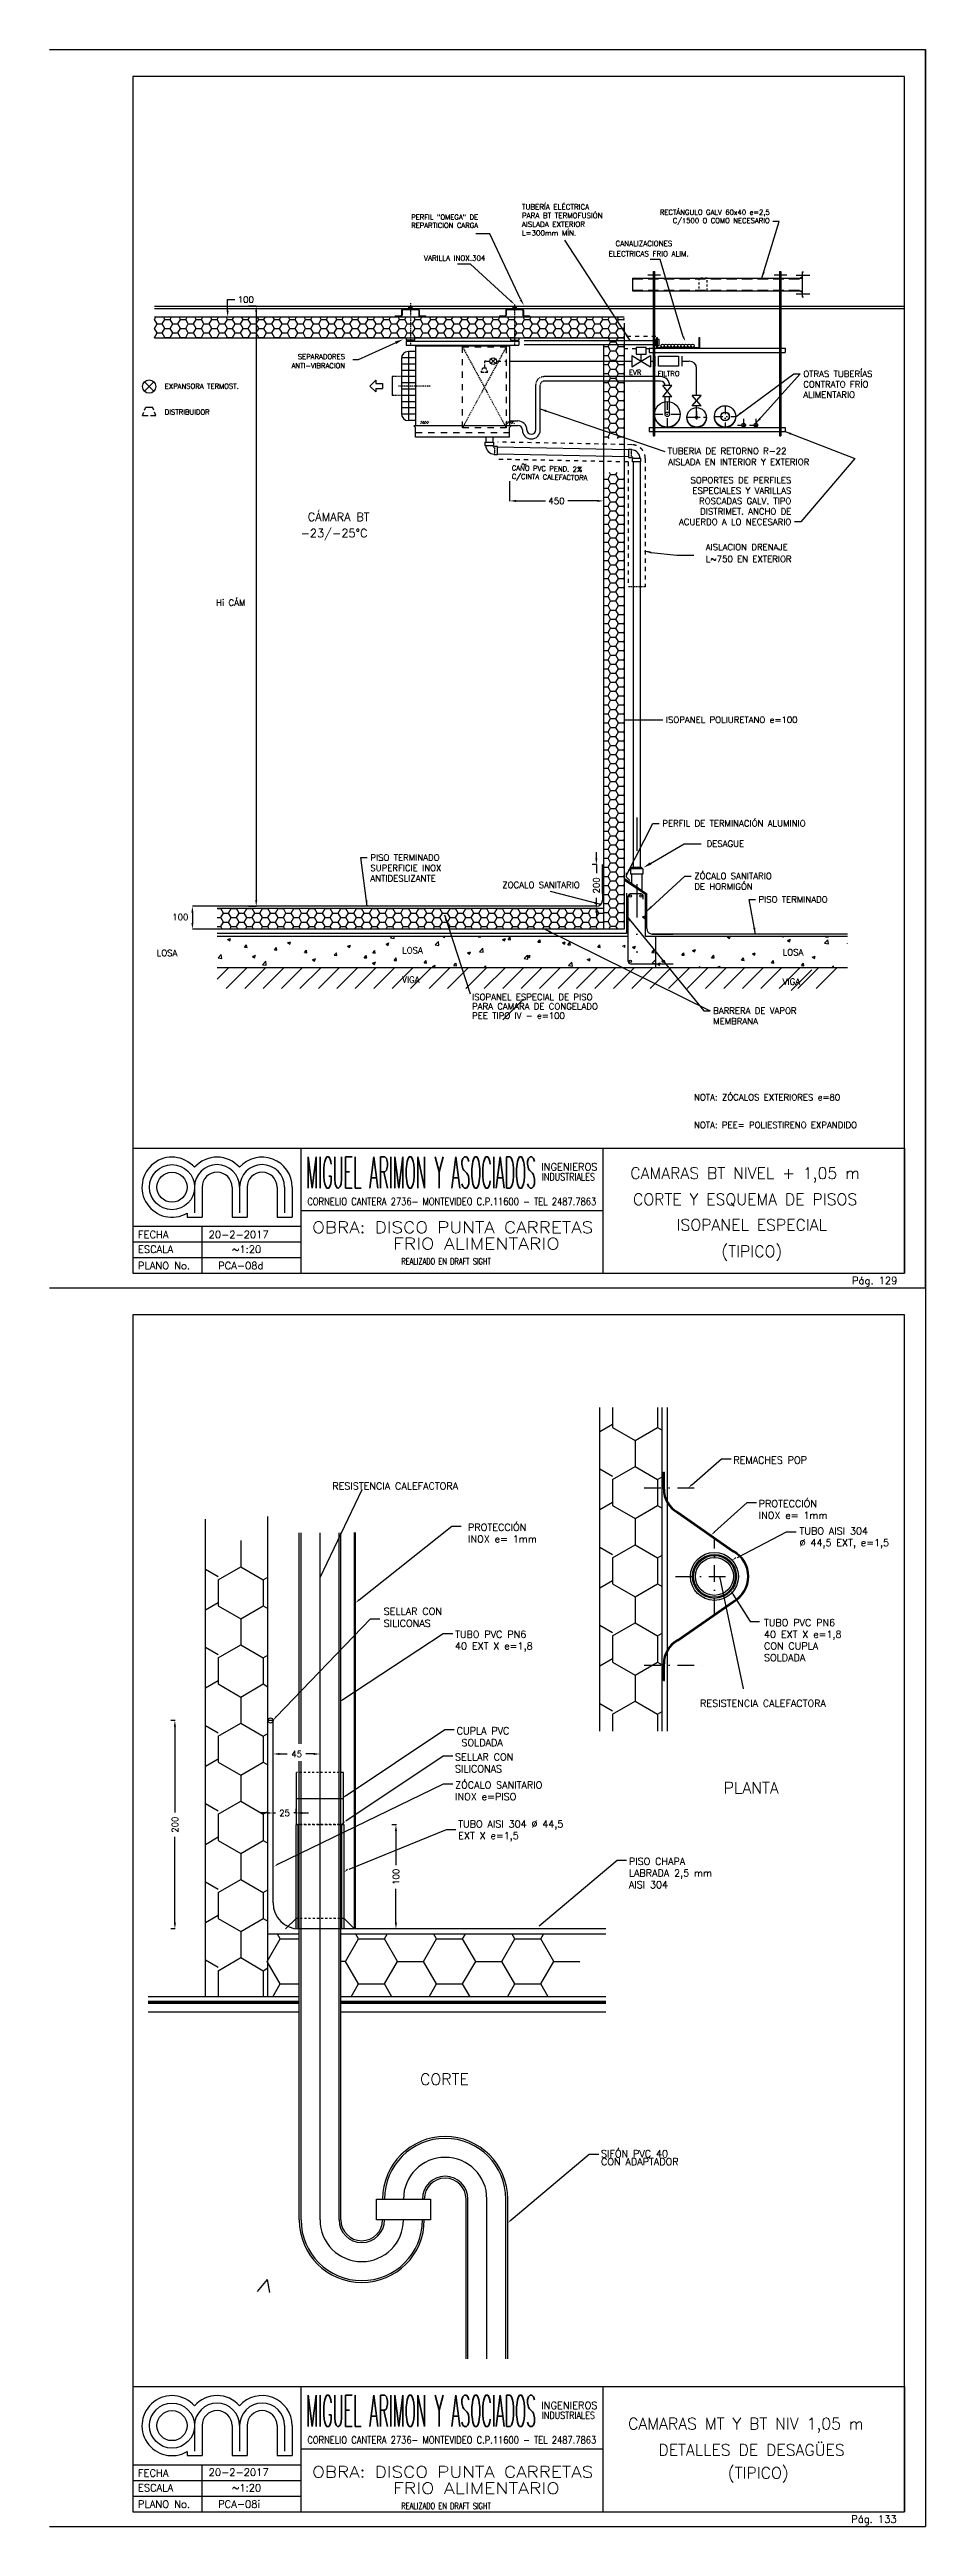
# Model space of a CAD drawing. Extents: x 2682 to 23682, y -29604 to -17724.
# Drawn here: x 15282 to 19482, y -29604 to -17724 of the extents above; entities that cross this region are included whole.
import ezdxf
from ezdxf import colors
from ezdxf.entities.mleader import LeaderData, LeaderLine
from ezdxf.enums import TextEntityAlignment as Align
from ezdxf.math import Vec2, Vec3

# ---------------------------------------------------------------- set-up
doc = ezdxf.new("R2010")
doc.units = 0
doc.header["$MEASUREMENT"] = 0
doc.header["$PDMODE"] = 33
for name, pattern in [('CEN10', [160, 80, -40, 0, -40]), ('CEN20', [320, 160, -80, 0, -80]), ('CEN3', [9, 5, -2, 0, -2]), ('CEN5', [80, 40, -20, 0, -20]), ('CONTINOUS', [0]), ('PUN1', [4, 2, -2]), ('PUN10', [40, 20, -20]), ('PUN15', [60, 30, -30]), ('PUN25', [75, 50, -25]), ('PUN5', [20, 10, -10])]:
    doc.linetypes.add(name, pattern=pattern)
doc.layers.get('0').update_dxf_attribs({"linetype": 'CONTINUOUS'})
doc.layers.get('DEFPOINTS').update_dxf_attribs({"linetype": 'CONTINUOUS'})
for name, color, linetype in [('0.25', 50, 'CONTINUOUS'), ('0.35', 7, 'CONTINUOUS'), ('0.45', 23, 'CONTINUOUS'), ('0.6', 15, 'CONTINUOUS'), ('A_estructura-s', 6, 'CONTINOUS'), ('AABERTURA FINO', 41, 'CONTINUOUS'), ('AISLACIÓN MT', 30, 'CONTINUOUS'), ('CA-OIL', 244, 'CONTINUOUS'), ('Eq_camaras', 3, 'CONTINUOUS'), ('FI', 2, 'CONTINUOUS'), ('GR', 9, 'CONTINUOUS'), ('IS', 5, 'CONTINUOUS'), ('MA', 15, 'CONTINUOUS'), ('ME', 7, 'CONTINUOUS'), ('MF', 19, 'CONTINUOUS'), ('TX', 13, 'CONTINUOUS')]:
    doc.layers.add(name, color=color, linetype=linetype)
doc.styles.add('ROMANS', font='romans')
doc.styles.get("Standard").update_dxf_attribs({"font": 'ITALIC'})
doc.dimstyles.new('RPM 1-50', dxfattribs={"dimscale": 20, "dimtxt": 1.5, "dimasz": 1.5, "dimexe": 1, "dimexo": 2, "dimgap": 1, "dimtad": 0, "dimdec": 0, "dimtxsty": 'ROMANS', "dimcen": 1.5, "dimclrd": 256, "dimclre": 256, "dimclrt": 256, "dimadec": 0, "dimazin": 0, "dimtfac": 1, "dimtdec": 0, "dimtix": 1, "dimtmove": 2, "dimatfit": 0, "dimfxl": 1, "dimtolj": 1, "dimlwd": -1, "dimlwe": -1, "dimarcsym": 0})
doc.dimstyles.get("Standard").update_dxf_attribs({"dimtxt": 0.18, "dimasz": 0.18, "dimexe": 0.18, "dimexo": 0.0625, "dimgap": 0.09, "dimtad": 0, "dimtih": 1, "dimtoh": 1, "dimdec": 4, "dimzin": 0, "dimdsep": 46, "dimtxsty": 'Standard', "dimcen": 0.09, "dimadec": 0, "dimazin": 0, "dimtfac": 1, "dimtdec": 4, "dimtofl": 0, "dimtmove": 0, "dimatfit": 3, "dimfxl": 1, "dimtolj": 1, "dimtzin": 0, "dimarcsym": 0})

msp = doc.modelspace()

# ---------------------------------------------------------------- texts
at = {"style": 'ROMANS'}
for s, p in [('CÁMARA BT', (16667.95909, -19958.798)), ('-23/-25%%DC', (16646.06935, -20046.26846))]:
    msp.add_text(s, height=40, dxfattribs=at).set_placement(p, align=Align.MIDDLE)
at = {"layer": '0.25', "linetype": 'ByBlock', "lineweight": -2, "char_height": 33.75, "attachment_point": 1, "style": 'ROMANS'}
for s, insert in [('SELLAR CON \\PSILICONAS', (16884.47713, -25198.5573)), ('TUBO PVC PN6 \\P40 EXT X e=1,8', (17226.48265, -25308.35041)), ('CUPLA PVC\\P SOLDADA', (17233.98265, -25771.09384)), ('SELLAR CON\\PSILICONAS', (17226.48265, -25897.09384))]:
    msp.add_mtext(s, dxfattribs=dict(at, insert=insert))
at = {"layer": '0.35', "style": 'ROMANS'}
for s, width, p, p2 in [('INGENIEROS ', 0.868836, (17639.39829, -23100.74901), (17933.35456, -23100.74901)), ('INDUSTRIALES', 0.729467, (17643.13498, -23148.46393), (17897.2328, -23148.46393)), ('INGENIEROS ', 0.868836, (17639.37855, -29040.74901), (17933.33482, -29040.74901)), ('INDUSTRIALES', 0.729467, (17643.11524, -29088.46393), (17897.21306, -29088.46393))]:
    msp.add_text(s, height=35, dxfattribs=dict(at, width=width)).set_placement(p, p2, align=Align.FIT)
for s, height, p in [('FECHA', 35, (15705.60703, -23425.23413)), ('ESCALA', 35, (15705.60703, -23495.84606)), ('PLANO No.', 35, (15705.60703, -23574.24536)), ('SIFÓN PVC 40', 33.75, (17926.48265, -27833.585)), ('CON ADAPTADOR', 33.75, (17926.48265, -27871.085)), ('FECHA', 35, (15705.58729, -29365.23413)), ('ESCALA', 35, (15705.58729, -29435.84606)), ('PLANO No.', 35, (15705.58729, -29514.24536))]:
    msp.add_text(s, height=height, dxfattribs=at).set_placement(p)
at = {"layer": '0.35', "char_height": 33.75, "attachment_point": 1, "style": 'ROMANS'}
for s, insert in [('REMACHES POP', (18561.03068, -24472.82797)), ('RESISTENCIA CALEFACTORA', (16637.81973, -24596.75111)), ('PROTECCIÓN \\PINOX e= 1mm', (18682.71175, -24681.83205)), ('PROTECCIÓN \\PINOX e= 1mm', (17288.98265, -24794.50432)), ('TUBO AISI 304\\P%%C 44,5 EXT, e=1,5', (18878.41335, -24812.8252)), ('TUBO PVC PN6 \\P40 EXT X e=1,8\\PCON CUPLA\\PSOLDADA', (18707.85493, -25251.66646)), ('RESISTENCIA CALEFACTORA', (18401.56102, -25638.9892)), ('ZÓCALO SANITARIO \\PINOX e=PISO', (17226.72546, -26030.86977)), ('TUBO AISI 304 %%C 44,5 \\PEXT X e=1,5', (17241.48265, -26217.6865)), ('PISO CHAPA \\PLABRADA 2,5 mm\\PAISI 304', (18059.9529, -26397.09384))]:
    msp.add_mtext(s, dxfattribs=dict(at, insert=insert))
at = {"layer": '0.45', "style": 'ROMANS'}
for s, p in [('CAMARAS BT NIVEL + 1,05 m', (18617.2312, -23121.53812)), ('CORTE Y ESQUEMA DE PISOS', (18617.2312, -23241.41999)), ('ISOPANEL ESPECIAL', (18649.37585, -23361.30186)), ('(TIPICO)', (18649.37585, -23492.08201)), ('CAMARAS MT Y BT NIV 1,05 m', (18621.079, -29119.51825)), ('DETALLES DE DESAGÜES', (18648.15189, -29231.02801)), ('(TIPICO)', (18680.29654, -29350.90988))]:
    msp.add_text(s, height=55, dxfattribs=at).set_placement(p, align=Align.MIDDLE)
at = {"layer": '0.6', "style": 'ROMANS'}
for s, width, p, p2 in [('OBRA: DISCO PUNTA CARRETAS', 1.035604, (16541.16048, -23400.56464), (17889.17189, -23400.56464)), ('FRIO ALIMENTARIO', 1.088962, (16929.02208, -23478.87679), (17727.59458, -23478.87679)), ('OBRA: DISCO PUNTA CARRETAS', 1.035604, (16541.14074, -29369.79756), (17889.15215, -29369.79756)), ('FRIO ALIMENTARIO', 1.088962, (16929.00234, -29448.1097), (17727.57484, -29448.1097))]:
    msp.add_text(s, height=55, dxfattribs=dict(at, width=width)).set_placement(p, p2, align=Align.FIT)
at = {"layer": 'FI', "style": 'ROMANS', "width": 0.730272}
for p, p2 in [((16518.37857, -23266.69584), (17903.4607, -23266.69584)), ((16518.35883, -29206.69584), (17903.44096, -29206.69584))]:
    msp.add_text('CORNELIO CANTERA 2736- MONTEVIDEO C.P.11600 - TEL 2487.7863', height=35, dxfattribs=at).set_placement(p, p2, align=Align.FIT)
at = {"layer": 'FI', "style": 'ROMANS'}
for s, p in [('20-2-2017', (16044.85695, -23425.23413)), ('~1:20', (16156.16618, -23495.84606)), ('PCA-08d', (16090.31521, -23574.24536)), ('Pág. 129', (19129.97429, -23645.88885)), ('20-2-2017', (16044.85695, -29361.5731)), ('~1:20', (16156.14644, -29435.84606)), ('PCA-08i', (16090.29547, -29514.24536)), ('Pág. 133', (19126.46869, -29586.44119))]:
    msp.add_text(s, height=35, dxfattribs=at).set_placement(p)
at = {"layer": 'FI', "style": 'ROMANS', "width": 0.691964}
for p in [(17183.23767, -23536.37237), (17183.23767, -29505.60529)]:
    msp.add_text('REALIZADO EN DRAFT SIGHT', height=30, dxfattribs=at).set_placement(p, align=Align.MIDDLE)
at = {"layer": 'GR', "style": 'ROMANS', "width": 0.325217}
for p, p2 in [((16513.39627, -23185.05338), (17614.48674, -23185.05338)), ((16513.37653, -29125.05338), (17614.467, -29125.05338))]:
    msp.add_text('MIGUEL ARIMON Y ASOCIADOS', height=150, dxfattribs=at).set_placement(p, p2, align=Align.FIT)
at = {"layer": 'MA', "style": 'ROMANS'}
for s, p in [('PLANTA', (18646.55045, -26061.03126)), ('CORTE', (17175.77305, -27458.79628))]:
    msp.add_text(s, height=55, dxfattribs=at).set_placement(p, align=Align.MIDDLE)
at = {"layer": 'TX', "style": 'ROMANS'}
for s, height, p in [('PERFIL "OMEGA" DE', 24, (17337.05578, -18527.82445)), ('REPARTICION CARGA', 24, (17337.05578, -18567.31181)), ('CANALIZACIONES', 25, (18268.08703, -18654.47117)), ('VARILLA INOX.304', 25, (17372.11692, -18724.22714)), ('ANTI-VIBRACION', 24, (16698.74094, -19240.422)), ('SEPARADORES', 24, (16698.74094, -19196.81188)), ('EVR', 24, (18120.06367, -19272.1269))]:
    msp.add_text(s, height=height, dxfattribs=at).set_placement(p, align=Align.MIDDLE_RIGHT)
for s, height, p in [('ELECTRICAS FRIO ALIM.', 25, (17963.27581, -18703.47834)), ('100', 30, (16184.79941, -18922.90427)), ('FILTRO', 24, (18198.14835, -19278.27612)), ('TUBERIA DE RETORNO R-22', 30, (18246.14773, -19649.58329)), ('AISLADA EN INTERIOR Y EXTERIOR', 30, (18248.48175, -19701.77623)), ('AISLACION DRENAJE', 30, (18428.54373, -20110.59619)), ('L~750 EN EXTERIOR', 30, (18428.54373, -20167.68039)), ('ISOPANEL POLIURETANO e=100', 30, (18237.29849, -20938.81639)), ('DESAGUE', 30, (18432.7103, -21533.23585)), ('ZOCALO SANITARIO', 30, (17452.84042, -21730.55002)), ('LOSA', 30, (15795.81257, -22057.26844)), ('LOSA', 30, (16972.58225, -22044.58735)), ('LOSA', 30, (18797.43342, -22053.73671)), ('VIGA', 30, (16972.58225, -22185.10493)), ('VIGA', 30, (18797.43342, -22194.25429)), ('ISOPANEL ESPECIAL DE PISO', 30, (17308.12576, -22268.5387)), ('PARA CAMARA DE CONGELADO', 30, (17308.12576, -22313.36211)), ('PEE TIPO IV - e=100', 30, (17308.12576, -22358.18552)), ('NOTA: ZÓCALOS EXTERIORES e=80', 30, (18372.3333, -22749.26938)), ('NOTA: PEE= POLIESTIRENO EXPANDIDO', 30, (18372.3333, -22882.39146))]:
    msp.add_text(s, height=height, dxfattribs=at).set_placement(p, align=Align.MIDDLE_LEFT)
for s, p in [('EXPANSORA TERMOST.', (15834.61227, -19350.73938)), ('DISTRIBUIDOR', (15834.61227, -19474.83681))]:
    msp.add_text(s, height=24, dxfattribs=at).set_placement(p)
for s, p in [('CANO PVC PEND. 2%', (17498.35985, -19742.78378)), ('C/CINTA CALEFACTORA', (17498.35985, -19783.05866))]:
    msp.add_text(s, height=24, rotation=358.85, dxfattribs=at).set_placement(p)
msp.add_text('%%126', height=24, rotation=358.85, dxfattribs=at).set_placement((17556.92067, -19712.42561), align=Align.MIDDLE)
for s, insert, char_height, attachment_point in [('\\A1;TUBERÍA ELÉCTRICA\\PPARA BT TERMOFUSIÓN \\PAISLADA EXTERIOR\\PL=300mm MÍN.', (17547.09087, -18466.27002), 25, 1), ('RECTÁNGULO GALV 60x40 e=2,5\\PC/1500 O COMO NECESARIO', (18735.23813, -18564.42069), 24, 9), ('OTRAS TUBERÍAS\\PCONTRATO FRÍO\\PALIMENTARIO', (18896.21257, -19264.47348), 30, 1), ('SOPORTES DE PERFILES\\PESPECIALES Y VARILLAS\\PROSCADAS GALV. TIPO\\PDISTRIMET. ANCHO DE\\PACUERDO A LO NECESARIO', (18838.96803, -20004.47593), 30, 9), ('\\A1;PERFIL DE TERMINACIÓN ALUMINIO', (18220.61441, -21420.67894), 30, 1), ('PISO TERMINADO\\PSUPERFICIE INOX\\PANTIDESLIZANTE', (16820.4129, -21584.30805), 30, 1), ('ZÓCALO SANITARIO \\PDE HORMIGÓN', (18373.56446, -21673.32684), 30, 1), ('\\A1;PISO TERMINADO', (18681.35302, -21785.55634), 30, 1), ('BARRERA DE VAPOR\\PMEMBRANA', (18464.13198, -22319.33624), 30, 1)]:
    msp.add_mtext(s, dxfattribs=dict(at, insert=insert, char_height=char_height, attachment_point=attachment_point))

# ---------------------------------------------------------------- blocks, each defined once
blk = doc.blocks.new('*D10')
at = {"layer": 'DEFPOINTS', "color": 0, "transparency": 16777216}
for p in [(16236, -18953), (16236, -21833), (16273, -21833)]:
    blk.add_point(p, dxfattribs=at)
at = {"layer": 'TX', "color": 0, "lineweight": -2, "transparency": 16777216}
for p, q in [((16236, -18953), (16273, -18953)), ((16273, -18983), (16273, -21803)), ((16236, -21833), (16273, -21833))]:
    blk.add_line(p, q, dxfattribs=at)
at = {"layer": 'TX', "color": 0, "transparency": 16777216}
for points in [[(16268, -18983), (16278, -18983), (16273, -18953)], [(16268, -21803), (16278, -21803), (16273, -21833)]]:
    blk.add_solid(points, dxfattribs=at)
at = {"layer": 'TX', "color": 0, "transparency": 16777216, "insert": (16151, -20377), "char_height": 30, "attachment_point": 5, "style": 'ROMANS'}
blk.add_mtext('\\A1;Hi CÁM', dxfattribs=at)
blk = doc.blocks.new('*D13')
at = {"layer": 'DEFPOINTS', "color": 0, "transparency": 16777216}
for p in [(16086, -21833), (15967, -21943), (16086, -21943)]:
    blk.add_point(p, dxfattribs=at)
at = {"layer": 'TX', "color": 0, "lineweight": -2, "transparency": 16777216}
for p, q in [((16086, -21833), (15967, -21833)), ((15967, -21863), (15967, -21913)), ((16086, -21943), (15967, -21943))]:
    blk.add_line(p, q, dxfattribs=at)
at = {"layer": 'TX', "color": 0, "transparency": 16777216}
for points in [[(15962, -21863), (15972, -21863), (15967, -21833)], [(15962, -21913), (15972, -21913), (15967, -21943)]]:
    blk.add_solid(points, dxfattribs=at)
at = {"layer": 'TX', "color": 0, "transparency": 16777216, "insert": (15909, -21885), "char_height": 30, "attachment_point": 5, "style": 'ROMANS'}
blk.add_mtext('\\A1;100', dxfattribs=at)
blk = doc.blocks.new('*D11')
at = {"layer": 'DEFPOINTS', "color": 0, "transparency": 16777216}
for p in [(17488, -19794), (17938, -19794), (17938, -19889)]:
    blk.add_point(p, dxfattribs=at)
at = {"layer": 'TX', "color": 0, "lineweight": -2, "transparency": 16777216}
for p, q in [((17488, -19794), (17488, -19890)), ((17938, -19794), (17938, -19890)), ((17518, -19889), (17660, -19889)), ((17908, -19889), (17767, -19889))]:
    blk.add_line(p, q, dxfattribs=at)
at = {"layer": 'TX', "color": 0, "transparency": 16777216}
for points in [[(17518, -19884), (17518, -19894), (17488, -19889)], [(17908, -19884), (17908, -19894), (17938, -19889)]]:
    blk.add_solid(points, dxfattribs=at)
at = {"layer": 'TX', "color": 0, "transparency": 16777216, "insert": (17713, -19889), "char_height": 30, "attachment_point": 5, "style": 'ROMANS'}
blk.add_mtext('\\A1;450', dxfattribs=at)
blk = doc.blocks.new('*X0')
at = {"color": 0}
for p, q in [((8571.5, 128), (8572.3, 128.8)), ((8572.1, 127.3), (8573.6, 128.8)), ((8573.4, 127.3), (8574.9, 128.8)), ((8574.7, 127.3), (8576.2, 128.8)), ((8576.1, 127.3), (8576.5, 127.7))]:
    blk.add_line(p, q, dxfattribs=at)
blk = doc.blocks.new('*D830')
at = {"layer": 'DEFPOINTS', "color": 0, "transparency": 16777216}
for p in [(17934, -21633), (17904, -21833), (17904, -21833)]:
    blk.add_point(p, dxfattribs=at)
at = {"layer": 'TX', "transparency": 16777216}
for p, q in [((17904, -21603), (17904, -21573)), ((17904, -21633), (17884, -21633)), ((17904, -21633), (17904, -21674)), ((17904, -21833), (17884, -21833)), ((17904, -21833), (17904, -21792)), ((17904, -21863), (17904, -21893))]:
    blk.add_line(p, q, dxfattribs=at)
for points in [[(17899, -21603), (17909, -21603), (17904, -21633)], [(17899, -21863), (17909, -21863), (17904, -21833)]]:
    blk.add_solid(points, dxfattribs=at)
at = {"layer": 'TX', "transparency": 16777216, "insert": (17904, -21733), "char_height": 30, "attachment_point": 5, "rotation": 90, "style": 'ROMANS'}
blk.add_mtext('\\A1;200', dxfattribs=at)
blk = doc.blocks.new('*D836')
at = {"layer": '0.25', "transparency": 16777216}
for p, q in [((16946, -26238), (16923, -26238)), ((16943, -26268), (16943, -26432)), ((16943, -26708), (16943, -26545)), ((16946, -26738), (16923, -26738))]:
    blk.add_line(p, q, dxfattribs=at)
for points in [[(16938, -26268), (16948, -26268), (16943, -26238)], [(16938, -26708), (16948, -26708), (16943, -26738)]]:
    blk.add_solid(points, dxfattribs=at)
at = {"layer": 'DEFPOINTS', "color": 0, "transparency": 16777216}
for p in [(17094, -26238), (16943, -26738), (17094, -26738)]:
    blk.add_point(p, dxfattribs=at)
at = {"layer": '0.25', "transparency": 16777216, "insert": (16943, -26488), "char_height": 30, "attachment_point": 5, "rotation": 90, "style": 'ROMANS'}
blk.add_mtext('\\A1;100', dxfattribs=at)
blk = doc.blocks.new('*D837')
at = {"layer": '0.25', "transparency": 16777216}
for p, q in [((16324, -26182), (16294, -26182)), ((16354, -26184), (16354, -26162)), ((16354, -26182), (16365, -26182)), ((16464, -26182), (16453, -26182)), ((16464, -26184), (16464, -26162)), ((16494, -26182), (16524, -26182))]:
    blk.add_line(p, q, dxfattribs=at)
for points in [[(16324, -26177), (16324, -26187), (16354, -26182)], [(16494, -26177), (16494, -26187), (16464, -26182)]]:
    blk.add_solid(points, dxfattribs=at)
at = {"layer": 'DEFPOINTS', "color": 0, "transparency": 16777216}
for p in [(16464, -26182), (16354, -26278), (16464, -26278)]:
    blk.add_point(p, dxfattribs=at)
at = {"layer": '0.25', "transparency": 16777216, "insert": (16409, -26182), "char_height": 30, "attachment_point": 5, "style": 'ROMANS'}
blk.add_mtext('\\A1;25', dxfattribs=at)
blk = doc.blocks.new('*D838')
at = {"layer": '0.25', "transparency": 16777216}
for p, q in [((16354, -25901), (16354, -25879)), ((16579, -25901), (16579, -25879)), ((16384, -25899), (16422, -25899)), ((16549, -25899), (16511, -25899))]:
    blk.add_line(p, q, dxfattribs=at)
for points in [[(16384, -25894), (16384, -25904), (16354, -25899)], [(16549, -25894), (16549, -25904), (16579, -25899)]]:
    blk.add_solid(points, dxfattribs=at)
at = {"layer": 'DEFPOINTS', "color": 0, "transparency": 16777216}
for p in [(16354, -25964), (16579, -25899), (16579, -25964)]:
    blk.add_point(p, dxfattribs=at)
at = {"layer": '0.25', "transparency": 16777216, "insert": (16467, -25899), "char_height": 30, "attachment_point": 5, "style": 'ROMANS'}
blk.add_mtext('\\A1;45', dxfattribs=at)
blk = doc.blocks.new('*D839')
at = {"layer": '0.25', "transparency": 16777216}
for p, q in [((15885, -25738), (15863, -25738)), ((15883, -25768), (15883, -26180)), ((15883, -26708), (15883, -26297)), ((15885, -26738), (15863, -26738))]:
    blk.add_line(p, q, dxfattribs=at)
for points in [[(15878, -25768), (15888, -25768), (15883, -25738)], [(15878, -26708), (15888, -26708), (15883, -26738)]]:
    blk.add_solid(points, dxfattribs=at)
at = {"layer": 'DEFPOINTS', "color": 0, "transparency": 16777216}
for p in [(16329, -25738), (15883, -26738), (16488, -26738)]:
    blk.add_point(p, dxfattribs=at)
at = {"layer": '0.25', "transparency": 16777216, "insert": (15883, -26238), "char_height": 30, "attachment_point": 5, "rotation": 90, "style": 'ROMANS'}
blk.add_mtext('\\A1;200', dxfattribs=at)

# ---------------------------------------------------------------- dimensions: what is measured, and where the dimension line sits
at = {"layer": '0.25'}
for base, p1, p2, text, picture, middle in [((15882.79505, -26738.30909), (16329.09033, -25738.30909), (16488.09033, -26738.30909), '200', '*D839', (15882.79505, -26238.30909)), ((16943.13164, -26738.30909), (17093.51693, -26238.30909), (17093.51693, -26738.30909), '100', '*D836', (16943.13164, -26488.30909))]:
    dim = msp.add_linear_dim(base=base, p1=p1, p2=p2, angle=90, text=text, dimstyle='RPM 1-50', override={"dimfxl": 0.125, "dimfxlon": 1}, dxfattribs=at)
    dim.commit()
    dim.dimension.update_dxf_attribs({"geometry": picture, "text_midpoint": middle})
for base, p1, p2, text, picture, middle in [((16579.09033, -25898.6051), (16354.09033, -25963.76559), (16579.09033, -25963.76559), '45', '*D838', (16466.59033, -25898.6051)), ((16464.09033, -26181.53872), (16354.09033, -26277.5647), (16464.09033, -26277.5647), '25', '*D837', (16409.09033, -26181.53872))]:
    dim = msp.add_linear_dim(base=base, p1=p1, p2=p2, text=text, dimstyle='RPM 1-50', override={"dimfxl": 0.125, "dimfxlon": 1}, dxfattribs=at)
    dim.commit()
    dim.dimension.update_dxf_attribs({"geometry": picture, "text_midpoint": middle})
at = {"layer": 'TX'}
for base, p1, p2, text, picture, middle in [((16273.24186, -21833.18554), (16235.90574, -18953.44981), (16235.90574, -21833.18554), 'Hi CÁM', '*D10', (16151.09049, -20376.77925)), ((15966.8137, -21943.06504), (16086.08769, -21833.06504), (16086.08769, -21943.06504), '100', '*D13', (15909.35755, -21884.92746))]:
    dim = msp.add_linear_dim(base=base, p1=p1, p2=p2, angle=90, text=text, dimstyle='Standard', override={"dimtxt": 30, "dimasz": 30, "dimgap": 15, "dimtih": 0, "dimdec": 0, "dimtxsty": 'ROMANS', "dimtdec": 0, "dimtix": 1, "dimtmove": 2}, dxfattribs=at)
    dim.commit()
    dim.dimension.update_dxf_attribs({"geometry": picture, "text_midpoint": middle, "dimtype": 160})
dim = msp.add_linear_dim(base=(17938.08827, -19889.39441), p1=(17488.08827, -19794.02845), p2=(17938.08827, -19794.02845), text='450', dimstyle='Standard', override={"dimtxt": 30, "dimasz": 30, "dimgap": 15, "dimtih": 0, "dimdec": 0, "dimtxsty": 'ROMANS', "dimtdec": 0, "dimtix": 1, "dimtmove": 2}, dxfattribs=at)
dim.commit()
dim.dimension.update_dxf_attribs({"geometry": '*D11', "text_midpoint": (17713.08827, -19889.39441)})
dim = msp.add_linear_dim(base=(17903.77659, -21833.06504), p1=(17934.08827, -21633.06504), p2=(17904.08827, -21833.06504), angle=90, dimstyle='RPM 1-50', override={"dimfxl": 0.125, "dimfxlon": 1}, dxfattribs=at)
dim.commit()
dim.dimension.update_dxf_attribs({"geometry": '*D830', "text_midpoint": (17903.77659, -21733.06504)})

# ---------------------------------------------------------------- linework, layer by layer
for p, q in [((18150.82503, -18804.79627), (18211.90875, -18804.79627)), ((18150.82503, -18804.79698), (18211.90875, -18804.79698)), ((18756.82503, -18804.79627), (18817.90875, -18804.79627)), ((18156.95707, -19156.50685), (18808.95707, -19156.50685)), ((18156.95707, -19156.50685), (18156.95707, -19176.50685)), ((18156.95707, -19176.50685), (18808.95707, -19176.50685)), ((18808.95707, -19156.50685), (18808.95707, -19176.50685)), ((18156.95707, -19536.50685), (18808.95707, -19536.50685)), ((18156.95707, -19536.50685), (18156.95707, -19556.50685)), ((18156.95707, -19556.50685), (18808.95707, -19556.50685)), ((18808.95707, -19536.50685), (18808.95707, -19556.50685))]:
    msp.add_line(p, q)
at = {"layer": '0.25', "linetype": 'ByBlock', "lineweight": -2}
for p, q in [((18504.78068, -24484.07797), (18549.78068, -24484.07797)), ((16820.72585, -25250.13579), (16865.72585, -25250.13579)), ((18640.83495, -25262.91646), (18685.83495, -25262.91646)), ((17170.23265, -25321.74327), (17215.23265, -25321.74327)), ((17177.73265, -25782.34384), (17222.73265, -25782.34384)), ((17170.23265, -25908.34384), (17215.23265, -25908.34384)), ((18003.7029, -26408.34384), (18048.7029, -26408.34384))]:
    msp.add_line(p, q, dxfattribs=at)
at = {"layer": '0.25', "linetype": 'CEN10'}
for p, q in [((18132.96659, -24622.24211), (18453.13467, -24622.24211)), ((18470.23691, -25233.6638), (18470.23691, -24860.82043)), ((18283.81523, -25047.24211), (18581.6586, -25047.24211)), ((18132.96659, -25472.24211), (18453.13467, -25472.24211))]:
    msp.add_line(p, q, dxfattribs=at)
at = {"layer": '0.25'}
for p, q in [((16479.09033, -25850.74642), (16479.09033, -24837.61946)), ((16488.09033, -25850.74642), (16488.09033, -24837.61946)), ((16579.09033, -28133.61961), (16579.09033, -24837.61946)), ((16670.09033, -28133.61961), (16670.09033, -24837.61946)), ((16679.09033, -28133.61961), (16679.09033, -24837.61946)), ((16354.09033, -25738.30909), (16329.09033, -25738.30909)), ((16466.59033, -26237.30909), (16466.59033, -25987.30909)), ((16479.09033, -28133.61961), (16479.09033, -25933.92892)), ((16488.09033, -28133.61961), (16488.09033, -25933.92892)), ((16691.59033, -26237.30909), (16691.59033, -25987.30909)), ((16466.59033, -26112.30909), (16691.59033, -26112.30909)), ((17279.09033, -28800.51105), (17279.09033, -28033.61961)), ((17288.09033, -28800.51105), (17288.09033, -28033.61961)), ((17379.09033, -28800.51105), (17379.09033, -28033.61961)), ((17470.09033, -28800.51105), (17470.09033, -28033.61961)), ((17479.09033, -28800.51105), (17479.09033, -28033.61961))]:
    msp.add_line(p, q, dxfattribs=at)
at = {"layer": '0.25', "linetype": 'ByBlock', "lineweight": -2}
for points in [[(18361.67832, -24607.54401), (18504.78068, -24484.07797)], [(18557.80153, -25131.7925), (18640.83495, -25262.91646)], [(16368.07098, -25720.67981), (16820.72585, -25250.13579)], [(16688.89828, -25637.20049), (17170.23265, -25321.74327)], [(16703.78821, -26097.80106), (17177.73265, -25782.34384)], [(16702.13751, -26218.86663), (17170.23265, -25908.34384)], [(17629.75846, -26723.80106), (18003.7029, -26408.34384)]]:
    msp.add_lwpolyline(points, dxfattribs=at)
at = {"layer": '0.25'}
for points in [[(16849.09033, -28033.61961), (17109.09033, -28033.61961), (17109.09033, -28133.61961), (16849.09033, -28133.61961)], [(16849.12273, -28033.61961), (17109.09033, -28033.61961), (17109.09033, -28133.61961), (16849.12273, -28133.61961)]]:
    msp.add_lwpolyline(points, close=True, dxfattribs=at)
for centre, radius in [((18470.23691, -25047.24211), 100), ((18470.23691, -25047.24211), 91), ((16341.59033, -25738.30909), 12.5)]:
    msp.add_circle(centre, radius, dxfattribs=at)
for centre, radius, start, end in [((17179.09033, -28033.61961), 300, 0, 180), ((17179.09033, -28033.61961), 291, 0, 180), ((17179.09033, -28033.61961), 200, 0, 180), ((17179.09033, -28033.61961), 109, 0, 180), ((17179.09033, -28033.61961), 100, 0, 180), ((16779.09033, -28133.61961), 300, 180, 0), ((16779.09033, -28133.61961), 291, 180, 0), ((16779.09033, -28133.61961), 200, 180, 0), ((16779.09033, -28133.61961), 109, 180, 0), ((16779.09033, -28133.61961), 100, 180, 0)]:
    msp.add_arc(centre, radius, start, end, dxfattribs=at)
for points in [[(18364.12801, -24610.3833), (18344.6426, -24622.24211), (18359.22864, -24604.70473)], [(18554.63333, -25133.79874), (18545.76408, -25112.7833), (18560.96973, -25129.78626)], [(16691.31628, -25640.0668), (16671.70039, -25651.70852), (16686.48027, -25634.33418)], [(16371.0092, -25723.00992), (16354.09033, -25738.30909), (16365.13277, -25718.3497)], [(16706.20622, -26100.66737), (16686.59033, -26112.30909), (16701.37021, -26094.93475)], [(16698.70622, -26226.66737), (16679.09033, -26238.30909), (16693.87021, -26220.93475)]]:
    msp.add_solid(points, dxfattribs=at)
at = {"layer": '0.35'}
for p, q in [((18225.23692, -24547.24211), (18230.23692, -24547.24211)), ((18225.23692, -24628.42377), (18225.23692, -24547.24211)), ((18230.23692, -24628.42377), (18230.23692, -24547.24211)), ((18293.06663, -24742.59405), (18559.79837, -24928.68066)), ((18295.45779, -24738.20289), (18562.18953, -24924.28949)), ((16744.09033, -26738.30909), (16744.09033, -24836.03739)), ((16749.09033, -26738.30909), (16749.09033, -24836.03739)), ((18293.06663, -25351.89017), (18559.79837, -25165.80357)), ((18295.45779, -25356.28134), (18562.18953, -25170.19473)), ((18225.23692, -25547.24211), (18225.23692, -25466.06046)), ((18230.23692, -25547.24211), (18230.23692, -25466.06046)), ((18225.23692, -25547.24211), (18230.23692, -25547.24211)), ((16464.09033, -26738.30909), (16464.09033, -26238.30909)), ((16474.09033, -26738.30909), (16474.09033, -26238.30909)), ((16684.09033, -26738.30909), (16684.09033, -26238.30909)), ((16694.09033, -26738.30909), (16694.09033, -26238.30909)), ((16464.09033, -26688.30909), (16414.09033, -26738.30909)), ((16694.09033, -26688.30909), (16744.09033, -26738.30909))]:
    msp.add_line(p, q, dxfattribs=at)
at = {"layer": '0.35', "linetype": 'ByBlock', "lineweight": -2}
for p, q in [((18626.46175, -24693.08205), (18671.46175, -24693.08205)), ((17210.23265, -24805.75432), (17255.23265, -24805.75432)), ((18816.53835, -24832.91449), (18861.53835, -24832.91449)), ((18816.53835, -24832.91449), (18861.53835, -24832.91449)), ((17170.47546, -26042.11977), (17215.47546, -26042.11977)), ((17185.23265, -26260.45485), (17230.23265, -26260.45485)), ((17870.23265, -27818.04929), (17915.23265, -27818.04929))]:
    msp.add_line(p, q, dxfattribs=at)
at = {"layer": '0.35', "linetype": 'PUN5'}
msp.add_line((16694.09033, -26688.30909), (16464.09033, -26688.30909), dxfattribs=at)
at = {"layer": '0.35', "linetype": 'ByBlock', "lineweight": -2}
for points in [[(18471.08266, -24834.14523), (18626.46175, -24693.08205)], [(16766.28821, -25159.77702), (17210.23265, -24805.75432)], [(18580.55095, -24956.38053), (18816.53835, -24832.91449)], [(16377.29348, -26426.92119), (17170.47546, -26042.11977)], [(16718.53586, -26452.00406), (17185.23265, -26260.45485)], [(17496.28821, -28133.50651), (17870.23265, -27818.04929)]]:
    msp.add_lwpolyline(points, dxfattribs=at)
at = {"layer": '0.35'}
for radius in [115, 105.32251]:
    msp.add_circle((18470.23691, -25047.24211), radius, dxfattribs=at)
for centre, radius, start, end in [((18355.23692, -24628.42377), 130, 180, 241.429939821), ((18355.23692, -24628.42377), 125, 180, 241.429939821), ((18495.23691, -25047.24211), 135, 298.570060179, 61.429939821), ((18495.23691, -25047.24211), 140, 298.570060179, 61.429939821), ((18355.23692, -25466.06046), 130, 118.570060179, 180), ((18355.23692, -25466.06046), 125, 118.570060179, 180)]:
    msp.add_arc(centre, radius, start, end, dxfattribs=at)
for points in [[(18473.53235, -24836.98451), (18454.04694, -24848.84333), (18468.63298, -24831.30594)], [(18575.88567, -24959.21981), (18556.40026, -24971.07863), (18570.9863, -24953.54124)], [(16768.70622, -25162.64334), (16749.09033, -25174.28505), (16763.87021, -25156.91071)], [(16379.33304, -26430.06804), (16358.41236, -26439.15857), (16375.25392, -26423.77434)], [(16713.70622, -26454.87038), (16694.09033, -26466.51209), (16708.87021, -26449.13775)], [(17498.70622, -28136.37282), (17479.09033, -28148.01453), (17493.87021, -28130.64019)]]:
    msp.add_solid(points, dxfattribs=at)
at = {"layer": '0.6'}
for p, q in [((19382.06483, -17853.22941), (15682.06483, -17853.22941)), ((15682.06483, -17853.22941), (15682.06483, -22993.22941)), ((19382.06483, -23593.22941), (19382.06483, -17853.22941)), ((15682.06483, -22993.22941), (19382.06483, -22993.22941)), ((15682.06483, -22993.22941), (15682.06483, -23593.22941)), ((16488.46434, -23593.22941), (16488.46434, -22993.22941)), ((17935.26459, -22993.22941), (17935.26459, -23593.22941)), ((19382.06483, -22993.22941), (19382.06483, -23593.22941)), ((16013.26463, -23180.4293), (16013.26463, -23324.42921)), ((16157.26454, -23180.4293), (16157.26454, -23324.42921)), ((16229.2645, -23180.4293), (16229.2645, -23324.42921)), ((16373.26441, -23180.4293), (16373.26441, -23324.42921)), ((16445.26437, -23180.4293), (16445.26437, -23324.42921)), ((15682.06483, -23367.62918), (16488.46434, -23367.62918)), ((15941.26467, -23305.13688), (15941.26467, -23324.42921)), ((15941.26467, -23324.42921), (16013.26463, -23324.42921)), ((16157.26454, -23324.42921), (16229.2645, -23324.42921)), ((16373.26441, -23324.42921), (16445.26437, -23324.42921)), ((17935.26459, -23293.22941), (16488.46434, -23293.22941)), ((15682.06483, -23593.22941), (19382.06483, -23593.22941)), ((15682.06483, -23593.22941), (19382.06483, -23593.22941)), ((19382.04509, -23793.22941), (15682.04509, -23793.22941)), ((15682.04509, -23793.22941), (15682.04509, -28933.22941)), ((19382.04509, -29533.22941), (19382.04509, -23793.22941)), ((15682.04509, -28933.22941), (19382.04509, -28933.22941)), ((15682.04509, -28933.22941), (15682.04509, -29533.22941)), ((16488.4446, -29533.22941), (16488.4446, -28933.22941)), ((17935.24485, -28933.22941), (17935.24485, -29533.22941)), ((19382.04509, -28933.22941), (19382.04509, -29533.22941)), ((16013.24489, -29120.4293), (16013.24489, -29264.42921)), ((16157.2448, -29120.4293), (16157.2448, -29264.42921)), ((16229.24476, -29120.4293), (16229.24476, -29264.42921)), ((16373.24467, -29120.4293), (16373.24467, -29264.42921)), ((16445.24463, -29120.4293), (16445.24463, -29264.42921)), ((15682.04509, -29307.62918), (16488.4446, -29307.62918)), ((15941.24493, -29245.13688), (15941.24493, -29264.42921)), ((15941.24493, -29264.42921), (16013.24489, -29264.42921)), ((16157.2448, -29264.42921), (16229.24476, -29264.42921)), ((16373.24467, -29264.42921), (16445.24463, -29264.42921)), ((17935.24485, -29233.22941), (16488.4446, -29233.22941)), ((15682.04509, -29533.22941), (19382.04509, -29533.22941)), ((15682.04509, -29533.22941), (19382.04509, -29533.22941))]:
    msp.add_line(p, q, dxfattribs=at)
for centre in [(15869.26471, -23180.4293), (15869.24498, -29120.4293)]:
    msp.add_circle(centre, 71.99996, dxfattribs=at)
for centre, radius, start, end in [((15869.26471, -23180.4293), 143.99991, 41.409622109, 300), ((16085.26459, -23180.4293), 143.99991, 41.409622109, 138.590377891), ((16301.26446, -23180.4293), 143.99991, 0, 138.590377891), ((16085.26459, -23180.4293), 71.99996, 0, 180), ((16301.26446, -23180.4293), 71.99996, 0, 180), ((15869.24498, -29120.4293), 143.99991, 41.409622109, 300), ((16085.24485, -29120.4293), 143.99991, 41.409622109, 138.590377891), ((16301.24472, -29120.4293), 143.99991, 0, 138.590377891), ((16085.24485, -29120.4293), 71.99996, 0, 180), ((16301.24472, -29120.4293), 71.99996, 0, 180)]:
    msp.add_arc(centre, radius, start, end, dxfattribs=at)
at = {"layer": 'A_estructura-s'}
for p, q in [((18038.08827, -19120.56563), (17557.17451, -19120.56563)), ((18190.02085, -19120.56563), (18038.08827, -19120.56563)), ((18205.02085, -19115.50685), (18190.02085, -19115.50685)), ((18190.02085, -19145.50685), (18190.02085, -19115.50685)), ((18194.52085, -19105.50685), (18197.52085, -19105.50685)), ((18194.52085, -19155.50685), (18194.52085, -19105.50685)), ((18197.52085, -19152.50685), (18197.52085, -19105.50685)), ((18205.02085, -19145.50685), (18205.02085, -19115.50685)), ((18397.52085, -19105.50685), (18400.52085, -19105.50685)), ((18397.52085, -19152.50685), (18397.52085, -19105.50685)), ((18400.52085, -19155.50685), (18400.52085, -19105.50685)), ((18038.08827, -19139.56563), (17557.17451, -19139.56563)), ((18190.02085, -19139.56563), (18038.08827, -19139.56563)), ((18205.02085, -19145.50685), (18190.02085, -19145.50685)), ((18194.52085, -19155.50685), (18400.52085, -19155.50685)), ((18197.52085, -19152.50685), (18397.52085, -19152.50685))]:
    msp.add_line(p, q, dxfattribs=at)
for centre in [(18221.70906, -19144.50685), (18237.70906, -19144.50685), (18253.70906, -19144.50685), (18269.70906, -19144.50685), (18285.70906, -19144.50685), (18301.70906, -19144.50685), (18317.70906, -19144.50685), (18333.70906, -19144.50685), (18349.70906, -19144.50685), (18365.70906, -19144.50685)]:
    msp.add_circle(centre, 8, dxfattribs=at)
at = {"layer": 'AABERTURA FINO'}
for p, q in [((17920.23693, -24351.95332), (17981.37683, -24316.65418)), ((17981.37683, -24236.71148), (17981.37683, -24332.82975)), ((17981.37688, -24332.82971), (18089.63006, -24395.32971)), ((18089.63, -24395.32969), (18197.88318, -24332.82969)), ((18197.88318, -24236.71148), (18197.88318, -24332.82975)), ((18197.88323, -24332.82972), (18220.23693, -24345.73563)), ((18089.63, -24395.32968), (18089.63, -24520.32968)), ((17920.23692, -24531.35504), (17981.37692, -24566.65423)), ((17981.37682, -24582.82962), (18089.62999, -24520.32962)), ((17981.37683, -24582.82968), (17981.37683, -24707.82968)), ((18089.63005, -24520.32965), (18197.88322, -24582.82965)), ((18197.88317, -24582.82962), (18220.23692, -24569.92368)), ((18197.88318, -24582.82968), (18197.88318, -24707.82968)), ((17920.23692, -24726.95325), (17981.37682, -24691.65412)), ((17981.37687, -24707.82965), (18089.63005, -24770.32965)), ((18089.62999, -24770.32962), (18197.88317, -24707.82962)), ((18197.88322, -24707.82965), (18220.23692, -24720.73556)), ((18089.62999, -24770.32962), (18089.62999, -24895.32962)), ((16198.48342, -24875.80901), (16198.48342, -25000.80901)), ((17920.23692, -24906.35498), (17981.37692, -24941.65417)), ((17981.37681, -24957.82957), (18089.62999, -24895.32957)), ((18089.63004, -24895.32959), (18197.88322, -24957.82959)), ((18197.88316, -24957.82956), (18220.23692, -24944.92362)), ((16029.09034, -25011.83436), (16090.23034, -25047.13355)), ((16090.23024, -25063.30895), (16198.48342, -25000.80895)), ((16090.23025, -25063.30901), (16090.23025, -25188.30901)), ((16198.48347, -25000.80897), (16306.73664, -25063.30897)), ((16306.73659, -25063.30895), (16329.09034, -25050.403)), ((16306.7366, -25063.30901), (16306.7366, -25188.30901)), ((17920.23692, -25101.95319), (17981.37681, -25066.65406)), ((17981.37682, -24957.82962), (17981.37682, -25082.82962)), ((18197.88317, -24957.82962), (18197.88317, -25082.82962)), ((16029.09034, -25207.43257), (16090.23024, -25172.13344)), ((17981.37687, -25082.82959), (18089.63004, -25145.32959)), ((18089.62999, -25145.32956), (18197.88316, -25082.82956)), ((18089.63, -25145.32962), (18089.63, -25270.32962)), ((18197.88322, -25082.82959), (18220.23692, -25095.7355)), ((16090.23029, -25188.30897), (16198.48347, -25250.80897)), ((16198.48341, -25250.80895), (16306.73659, -25188.30895)), ((16198.48341, -25250.80894), (16198.48341, -25375.80894)), ((16306.73664, -25188.30897), (16329.09034, -25201.21489)), ((17920.23687, -25281.35488), (17981.37687, -25316.65408)), ((17981.37677, -25332.82959), (18089.62995, -25270.32959)), ((18089.63, -25270.32962), (18197.88317, -25332.82962)), ((16029.09034, -25386.83429), (16090.23034, -25422.13349)), ((16090.23023, -25438.30888), (16198.48341, -25375.80888)), ((16198.48346, -25375.8089), (16306.73664, -25438.3089)), ((17981.37678, -25332.82965), (17981.37678, -25457.82965)), ((18197.88312, -25332.82959), (18220.23687, -25319.92365)), ((18197.88313, -25332.82965), (18197.88313, -25457.82965)), ((16090.23024, -25438.30894), (16090.23024, -25563.30894)), ((16306.73658, -25438.30888), (16329.09034, -25425.40293)), ((16306.73659, -25438.30894), (16306.73659, -25563.30894)), ((17920.23688, -25476.95328), (17981.37677, -25441.65415)), ((17981.37682, -25457.82968), (18089.63, -25520.32968)), ((18089.62994, -25520.32965), (18197.88312, -25457.82965)), ((18089.62996, -25520.32971), (18089.62996, -25645.32971)), ((18197.88317, -25457.82968), (18220.23688, -25470.73559)), ((16029.09034, -25582.43251), (16090.23023, -25547.13337)), ((16090.23029, -25563.3089), (16198.48346, -25625.8089)), ((16198.48341, -25625.80888), (16306.73658, -25563.30888)), ((16198.48341, -25625.80888), (16198.48341, -25750.80888)), ((16306.73664, -25563.3089), (16329.09034, -25576.21482)), ((17920.23683, -25656.35497), (17981.37683, -25691.65417)), ((17981.37673, -25707.82968), (18089.6299, -25645.32968)), ((18089.62996, -25645.32971), (18197.88313, -25707.82971)), ((16029.09033, -25761.83423), (16090.23033, -25797.13343)), ((16090.23023, -25813.30882), (16198.4834, -25750.80882)), ((16198.48346, -25750.80885), (16306.73663, -25813.30885)), ((17981.37673, -25707.82974), (17981.37673, -25788.84939)), ((18197.88308, -25707.82968), (18220.23683, -25694.92374)), ((18197.88308, -25707.82974), (18197.88308, -25788.84939)), ((16090.23023, -25813.30888), (16090.23023, -25938.30888)), ((16306.73658, -25813.30882), (16329.09033, -25800.40287)), ((16306.73658, -25813.30888), (16306.73658, -25938.30888)), ((16029.09033, -25957.43245), (16090.23023, -25922.13331)), ((16090.23028, -25938.30884), (16198.48346, -26000.80884)), ((16198.4834, -26000.80882), (16306.73658, -25938.30882)), ((16198.48341, -26000.80887), (16198.48341, -26125.80887)), ((16306.73663, -25938.30885), (16329.09033, -25951.21476)), ((16090.23018, -26188.30885), (16198.48336, -26125.80885)), ((16198.48341, -26125.80887), (16306.73659, -26188.30887)), ((16029.09029, -26136.83414), (16090.23028, -26172.13333)), ((16090.23019, -26188.30891), (16090.23019, -26313.30891)), ((16306.73654, -26188.30885), (16329.09029, -26175.40291)), ((16306.73654, -26188.30891), (16306.73654, -26313.30891)), ((16029.09029, -26332.43254), (16090.23018, -26297.1334)), ((16090.23024, -26313.30894), (16198.48341, -26375.80894)), ((16198.48336, -26375.80891), (16306.73653, -26313.30891)), ((16306.73659, -26313.30894), (16329.09029, -26326.21485)), ((16198.48337, -26375.80896), (16198.48337, -26500.80896)), ((16029.09024, -26511.83423), (16090.23024, -26547.13342)), ((16090.23014, -26563.30894), (16198.48332, -26500.80894)), ((16090.23015, -26563.309), (16090.23015, -26688.309)), ((16198.48337, -26500.80896), (16306.73655, -26563.30896)), ((16306.73649, -26563.30894), (16329.09024, -26550.403)), ((16306.7365, -26563.309), (16306.7365, -26688.309)), ((16029.09025, -26707.43263), (16090.23014, -26672.13349)), ((16090.2302, -26688.30903), (16198.48337, -26750.80903)), ((16198.48332, -26750.809), (16306.73649, -26688.309)), ((16306.73655, -26688.30903), (16329.09025, -26701.21494)), ((16198.48333, -26750.80905), (16198.48333, -26875.80905)), ((16325.41464, -26893.91596), (16387.91464, -26785.66278)), ((16387.91461, -26785.66284), (16375.00867, -26763.30908)), ((16387.91467, -26785.66283), (16479.09033, -26785.66283)), ((16700.41469, -26893.91595), (16762.91469, -26785.66277)), ((16762.91467, -26785.66283), (16750.00872, -26763.30907)), ((16762.91472, -26785.66282), (16887.91472, -26785.66282)), ((16950.41464, -26893.91605), (16887.91464, -26785.66288)), ((16887.91466, -26785.66283), (16900.82058, -26763.30913)), ((17075.41469, -26893.91595), (17137.91469, -26785.66278)), ((17137.91467, -26785.66283), (17125.00872, -26763.30908)), ((17137.91472, -26785.66283), (17262.91472, -26785.66283)), ((17325.41467, -26893.91601), (17262.91467, -26785.66283)), ((17262.91469, -26785.66278), (17275.8206, -26763.30908)), ((17450.41472, -26893.916), (17512.91472, -26785.66282)), ((17512.91469, -26785.66287), (17500.00875, -26763.30912)), ((17512.91475, -26785.66287), (17637.91475, -26785.66287)), ((17700.41469, -26893.91605), (17637.91469, -26785.66287)), ((17637.91472, -26785.66282), (17650.82063, -26763.30912)), ((16029.0902, -26886.83432), (16090.2302, -26922.13351)), ((16090.2301, -26938.30903), (16198.48327, -26875.80903)), ((16090.2301, -26938.30909), (16090.2301, -27063.30909)), ((16198.48333, -26875.80905), (16306.7365, -26938.30905)), ((16306.73645, -26938.30903), (16329.0902, -26925.40309)), ((16306.73645, -26938.30909), (16306.73645, -27063.30909)), ((16387.91461, -27002.16919), (16325.41461, -26893.91601)), ((16700.41469, -26893.91595), (16679.09033, -26893.91595)), ((16762.91467, -27002.16918), (16700.41467, -26893.916)), ((16887.91466, -27002.16918), (16950.41466, -26893.916)), ((16950.41472, -26893.916), (17075.41472, -26893.916)), ((17137.91467, -27002.16918), (17075.41467, -26893.91601)), ((17262.91469, -27002.16913), (17325.41469, -26893.91595)), ((17325.41472, -26893.916), (17450.41472, -26893.916)), ((17512.91469, -27002.16922), (17450.41469, -26893.91605)), ((17637.91472, -27002.16917), (17700.41472, -26893.916)), ((17700.41478, -26893.916), (17825.41478, -26893.916)), ((16352.61553, -27063.30908), (16387.91473, -27002.16908)), ((16387.91467, -27002.16918), (16479.09033, -27002.16918)), ((16727.61558, -27063.30907), (16762.91478, -27002.16907)), ((16762.91472, -27002.16917), (16887.91472, -27002.16917)), ((16923.21378, -27063.30913), (16887.91464, -27002.16923)), ((17102.61558, -27063.30908), (17137.91478, -27002.16908)), ((17137.91472, -27002.16918), (17262.91472, -27002.16918)), ((17298.2138, -27063.30908), (17262.91467, -27002.16918)), ((17477.61549, -27063.30912), (17512.91469, -27002.16912)), ((17512.91475, -27002.16922), (17637.91475, -27002.16922)), ((17673.21383, -27063.30912), (17637.91469, -27002.16923))]:
    msp.add_line(p, q, dxfattribs=at)
at = {"layer": 'AISLACIÓN MT'}
for p, q in [((17920.23692, -25788.84939), (17920.23692, -24236.71148)), ((18220.23692, -25788.84939), (18220.23692, -24236.71148)), ((16029.09033, -27063.30909), (16029.09033, -24773.48427)), ((16329.09033, -27063.30909), (16329.09033, -24760.48576)), ((16479.09033, -26763.30909), (16329.09033, -26763.30909)), ((17949.66769, -26763.30909), (16679.09033, -26763.30909)), ((16479.09033, -27063.30909), (15754.3261, -27063.30909)), ((17949.66769, -27063.30909), (16679.09033, -27063.30909))]:
    msp.add_line(p, q, dxfattribs=at)
at = {"layer": 'CA-OIL'}
for p, q in [((15784.99429, -19018.26856), (15791.81785, -19006.44981)), ((15834.99428, -19018.26857), (15828.17071, -19006.44981)), ((15859.99429, -19018.26856), (15866.81785, -19006.44981)), ((15909.99428, -19018.26857), (15903.17071, -19006.44981)), ((15934.99429, -19018.26856), (15941.81785, -19006.44981)), ((15984.99428, -19018.26857), (15978.17071, -19006.44981)), ((16009.99429, -19018.26856), (16016.81785, -19006.44981)), ((16059.99427, -19018.26857), (16053.17071, -19006.44981)), ((16084.99429, -19018.26856), (16091.81785, -19006.44981)), ((16134.99427, -19018.26857), (16128.17071, -19006.44981)), ((16159.99429, -19018.26856), (16166.81785, -19006.44981)), ((16209.99427, -19018.26857), (16203.17071, -19006.44981)), ((16234.99429, -19018.26856), (16241.81785, -19006.44981)), ((16284.99427, -19018.26857), (16278.17071, -19006.44981)), ((16309.99429, -19018.26856), (16316.81785, -19006.44981)), ((16359.99427, -19018.26857), (16353.17071, -19006.44981)), ((16384.99429, -19018.26856), (16391.81785, -19006.44981)), ((16434.99427, -19018.26857), (16428.17071, -19006.44981)), ((16459.99429, -19018.26856), (16466.81785, -19006.44981)), ((16509.99427, -19018.26857), (16503.17071, -19006.44981)), ((16534.99429, -19018.26856), (16541.81785, -19006.44981)), ((16584.99427, -19018.26857), (16578.17071, -19006.44981)), ((16609.99429, -19018.26856), (16616.81785, -19006.44981)), ((16659.99427, -19018.26857), (16653.17071, -19006.44981)), ((16684.99429, -19018.26856), (16691.81785, -19006.44981)), ((16734.99427, -19018.26857), (16728.17071, -19006.44981)), ((16759.99429, -19018.26856), (16766.81785, -19006.44981)), ((16809.99427, -19018.26857), (16803.17071, -19006.44981)), ((16834.99429, -19018.26856), (16841.81785, -19006.44981)), ((16884.99427, -19018.26857), (16878.17071, -19006.44981)), ((16909.99429, -19018.26856), (16916.81785, -19006.44981)), ((16959.99427, -19018.26857), (16953.17071, -19006.44981)), ((16984.99429, -19018.26856), (16991.81785, -19006.44981)), ((17034.99427, -19018.26857), (17028.17071, -19006.44981)), ((17059.99429, -19018.26856), (17066.81785, -19006.44981)), ((17109.99427, -19018.26857), (17103.17071, -19006.44981)), ((17134.99429, -19018.26856), (17141.81785, -19006.44981)), ((17184.99427, -19018.26857), (17178.17071, -19006.44981)), ((17209.99429, -19018.26856), (17216.81785, -19006.44981)), ((17259.99427, -19018.26857), (17253.17071, -19006.44981)), ((17284.99429, -19018.26856), (17291.81785, -19006.44981)), ((17334.99427, -19018.26857), (17328.17071, -19006.44981)), ((17359.99429, -19018.26856), (17366.81785, -19006.44981)), ((17409.99427, -19018.26857), (17403.17071, -19006.44981)), ((17434.99429, -19018.26856), (17441.81785, -19006.44981)), ((17484.99427, -19018.26857), (17478.17071, -19006.44981)), ((17509.99429, -19018.26856), (17516.81785, -19006.44981)), ((17559.99427, -19018.26857), (17553.17071, -19006.44981)), ((17584.99429, -19018.26856), (17591.81785, -19006.44981)), ((17634.99427, -19018.26857), (17628.17071, -19006.44981)), ((17659.99429, -19018.26856), (17666.81785, -19006.44981)), ((17709.99427, -19018.26857), (17703.1707, -19006.44981)), ((17734.99429, -19018.26856), (17741.81785, -19006.44981)), ((17784.99427, -19018.26857), (17778.1707, -19006.44981)), ((17809.99429, -19018.26856), (17816.81785, -19006.44981)), ((17859.99427, -19018.26857), (17853.1707, -19006.44981)), ((17884.99429, -19018.26856), (17891.81785, -19006.44981)), ((17934.99427, -19018.26857), (17928.1707, -19006.44981)), ((17959.99429, -19018.26856), (17966.81784, -19006.44981)), ((18009.99427, -19018.26857), (18003.1707, -19006.44981)), ((15797.49428, -19039.9192), (15784.99428, -19018.26857)), ((15797.49428, -19083.22047), (15784.99428, -19061.56984)), ((15785.90574, -19106.44981), (15784.99428, -19104.87111)), ((15784.99429, -19061.56983), (15797.49429, -19039.9192)), ((15784.99429, -19104.87111), (15797.49429, -19083.22047)), ((15797.49429, -19039.91922), (15822.49429, -19039.91922)), ((15797.49429, -19083.22049), (15822.49429, -19083.22049)), ((15834.99428, -19061.56984), (15822.49428, -19039.9192)), ((15834.99428, -19104.87111), (15822.49428, -19083.22047)), ((15822.49429, -19039.9192), (15834.99429, -19018.26856)), ((15822.49429, -19083.22047), (15834.99429, -19061.56983)), ((15834.08283, -19106.44981), (15834.99429, -19104.87111)), ((15834.99429, -19018.26858), (15859.99429, -19018.26858)), ((15834.99429, -19061.56985), (15859.99429, -19061.56985)), ((15834.99429, -19104.87112), (15859.99429, -19104.87112)), ((15872.49428, -19039.9192), (15859.99428, -19018.26857)), ((15872.49428, -19083.22047), (15859.99428, -19061.56984)), ((15860.90574, -19106.44981), (15859.99428, -19104.87111)), ((15859.99429, -19061.56983), (15872.49429, -19039.9192)), ((15859.99429, -19104.87111), (15872.49429, -19083.22047)), ((15872.49429, -19039.91922), (15897.49429, -19039.91922)), ((15872.49429, -19083.22049), (15897.49429, -19083.22049)), ((15909.99428, -19061.56984), (15897.49428, -19039.9192)), ((15909.99428, -19104.87111), (15897.49428, -19083.22047)), ((15897.49429, -19039.9192), (15909.99429, -19018.26856)), ((15897.49429, -19083.22047), (15909.99429, -19061.56983)), ((15909.08283, -19106.44981), (15909.99429, -19104.87111)), ((15909.99429, -19018.26858), (15934.99429, -19018.26858)), ((15909.99429, -19061.56985), (15934.99429, -19061.56985)), ((15909.99429, -19104.87112), (15934.99429, -19104.87112)), ((15947.49428, -19039.9192), (15934.99428, -19018.26857)), ((15947.49428, -19083.22047), (15934.99428, -19061.56984)), ((15935.90574, -19106.44981), (15934.99428, -19104.87111)), ((15934.99429, -19061.56983), (15947.49429, -19039.9192)), ((15934.99429, -19104.87111), (15947.49429, -19083.22047)), ((15947.49429, -19039.91922), (15972.49429, -19039.91922)), ((15947.49429, -19083.22049), (15972.49429, -19083.22049)), ((15984.99428, -19061.56984), (15972.49428, -19039.9192)), ((15984.99428, -19104.87111), (15972.49428, -19083.22047)), ((15972.49429, -19039.9192), (15984.99429, -19018.26856)), ((15972.49429, -19083.22047), (15984.99429, -19061.56983)), ((15984.08283, -19106.44981), (15984.99429, -19104.87111)), ((15984.99429, -19018.26858), (16009.99429, -19018.26858)), ((15984.99429, -19061.56985), (16009.99429, -19061.56985)), ((15984.99429, -19104.87112), (16009.99429, -19104.87112)), ((16022.49428, -19039.9192), (16009.99428, -19018.26857)), ((16022.49428, -19083.22047), (16009.99428, -19061.56984)), ((16010.90574, -19106.44981), (16009.99428, -19104.87111)), ((16009.99429, -19061.56983), (16022.49429, -19039.9192)), ((16009.99429, -19104.87111), (16022.49429, -19083.22047)), ((16022.49429, -19039.91922), (16047.49429, -19039.91922)), ((16022.49429, -19083.22049), (16047.49429, -19083.22049)), ((16059.99427, -19061.56984), (16047.49428, -19039.9192)), ((16059.99427, -19104.87111), (16047.49428, -19083.22047)), ((16047.49429, -19039.9192), (16059.99429, -19018.26856)), ((16047.49429, -19083.22047), (16059.99429, -19061.56983)), ((16059.08283, -19106.44981), (16059.99429, -19104.8711)), ((16059.99429, -19018.26858), (16084.99429, -19018.26858)), ((16059.99429, -19061.56985), (16084.99429, -19061.56985)), ((16059.99429, -19104.87112), (16084.99429, -19104.87112)), ((16097.49427, -19039.9192), (16084.99427, -19018.26857)), ((16097.49427, -19083.22047), (16084.99427, -19061.56984)), ((16085.90574, -19106.44981), (16084.99427, -19104.87111)), ((16084.99429, -19061.56983), (16097.49429, -19039.9192)), ((16084.99429, -19104.8711), (16097.49429, -19083.22047)), ((16097.49429, -19039.91922), (16122.49429, -19039.91922)), ((16097.49429, -19083.22049), (16122.49429, -19083.22049)), ((16134.99427, -19061.56984), (16122.49427, -19039.9192)), ((16134.99427, -19104.87111), (16122.49427, -19083.22047)), ((16122.49429, -19039.9192), (16134.99429, -19018.26856)), ((16122.49429, -19083.22047), (16134.99429, -19061.56983)), ((16134.08283, -19106.44981), (16134.99429, -19104.8711)), ((16134.99429, -19018.26858), (16159.99429, -19018.26858)), ((16134.99429, -19061.56985), (16159.99429, -19061.56985)), ((16134.99429, -19104.87112), (16159.99429, -19104.87112)), ((16172.49427, -19039.9192), (16159.99427, -19018.26857)), ((16172.49427, -19083.22047), (16159.99427, -19061.56984)), ((16160.90574, -19106.44981), (16159.99427, -19104.87111)), ((16159.99429, -19061.56983), (16172.49429, -19039.9192)), ((16159.99429, -19104.8711), (16172.49429, -19083.22047)), ((16172.49429, -19039.91922), (16197.49429, -19039.91922)), ((16172.49429, -19083.22049), (16197.49429, -19083.22049)), ((16209.99427, -19061.56984), (16197.49427, -19039.9192)), ((16209.99427, -19104.87111), (16197.49427, -19083.22047)), ((16197.49429, -19039.9192), (16209.99429, -19018.26856)), ((16197.49429, -19083.22047), (16209.99429, -19061.56983)), ((16209.08283, -19106.44981), (16209.99429, -19104.8711)), ((16209.99429, -19018.26858), (16234.99429, -19018.26858)), ((16209.99429, -19061.56985), (16234.99429, -19061.56985)), ((16209.99429, -19104.87112), (16234.99429, -19104.87112)), ((16247.49427, -19039.9192), (16234.99427, -19018.26857)), ((16247.49427, -19083.22047), (16234.99427, -19061.56984)), ((16235.90574, -19106.44981), (16234.99427, -19104.87111)), ((16234.99429, -19061.56983), (16247.49429, -19039.9192)), ((16234.99429, -19104.8711), (16247.49429, -19083.22047)), ((16247.49429, -19039.91922), (16272.49429, -19039.91922)), ((16247.49429, -19083.22049), (16272.49429, -19083.22049)), ((16284.99427, -19061.56984), (16272.49427, -19039.9192)), ((16284.99427, -19104.87111), (16272.49427, -19083.22047)), ((16272.49429, -19039.9192), (16284.99429, -19018.26856)), ((16272.49429, -19083.22047), (16284.99429, -19061.56983)), ((16284.08282, -19106.44981), (16284.99429, -19104.8711)), ((16284.99429, -19018.26858), (16309.99429, -19018.26858)), ((16284.99429, -19061.56985), (16309.99429, -19061.56985)), ((16284.99429, -19104.87112), (16309.99429, -19104.87112)), ((16322.49427, -19039.9192), (16309.99427, -19018.26857)), ((16322.49427, -19083.22047), (16309.99427, -19061.56984)), ((16310.90574, -19106.44981), (16309.99427, -19104.87111)), ((16309.99429, -19061.56983), (16322.49429, -19039.9192)), ((16309.99429, -19104.8711), (16322.49429, -19083.22047)), ((16322.49429, -19039.91922), (16347.49429, -19039.91922)), ((16322.49429, -19083.22049), (16347.49429, -19083.22049)), ((16359.99427, -19061.56984), (16347.49427, -19039.9192)), ((16359.99427, -19104.87111), (16347.49427, -19083.22047)), ((16347.49429, -19039.9192), (16359.99429, -19018.26856)), ((16347.49429, -19083.22047), (16359.99429, -19061.56983)), ((16359.08282, -19106.44981), (16359.99429, -19104.8711)), ((16359.99429, -19018.26858), (16384.99429, -19018.26858)), ((16359.99429, -19061.56985), (16384.99429, -19061.56985)), ((16359.99429, -19104.87112), (16384.99429, -19104.87112)), ((16397.49427, -19039.9192), (16384.99427, -19018.26857)), ((16397.49427, -19083.22047), (16384.99427, -19061.56984)), ((16385.90574, -19106.44981), (16384.99427, -19104.87111)), ((16384.99429, -19061.56983), (16397.49429, -19039.9192)), ((16384.99429, -19104.8711), (16397.49429, -19083.22047)), ((16397.49429, -19039.91922), (16422.49429, -19039.91922)), ((16397.49429, -19083.22049), (16422.49429, -19083.22049)), ((16434.99427, -19061.56984), (16422.49427, -19039.9192)), ((16434.99427, -19104.87111), (16422.49427, -19083.22047)), ((16422.49429, -19039.9192), (16434.99429, -19018.26856)), ((16422.49429, -19083.22047), (16434.99429, -19061.56983)), ((16434.08282, -19106.44981), (16434.99429, -19104.8711)), ((16434.99429, -19018.26858), (16459.99429, -19018.26858)), ((16434.99429, -19061.56985), (16459.99429, -19061.56985)), ((16434.99429, -19104.87112), (16459.99429, -19104.87112)), ((16472.49427, -19039.9192), (16459.99427, -19018.26857)), ((16472.49427, -19083.22047), (16459.99427, -19061.56984)), ((16460.90574, -19106.44981), (16459.99427, -19104.87111)), ((16459.99429, -19061.56983), (16472.49429, -19039.9192)), ((16459.99429, -19104.8711), (16472.49429, -19083.22047)), ((16472.49429, -19039.91922), (16497.49429, -19039.91922)), ((16472.49429, -19083.22049), (16497.49429, -19083.22049)), ((16509.99427, -19061.56984), (16497.49427, -19039.9192)), ((16509.99427, -19104.87111), (16497.49427, -19083.22047)), ((16497.49429, -19039.9192), (16509.99429, -19018.26856)), ((16497.49429, -19083.22047), (16509.99429, -19061.56983)), ((16509.08282, -19106.44981), (16509.99429, -19104.8711)), ((16509.99429, -19018.26858), (16534.99429, -19018.26858)), ((16509.99429, -19061.56985), (16534.99429, -19061.56985)), ((16509.99429, -19104.87112), (16534.99429, -19104.87112)), ((16547.49427, -19039.9192), (16534.99427, -19018.26857)), ((16547.49427, -19083.22047), (16534.99427, -19061.56984)), ((16535.90574, -19106.44981), (16534.99427, -19104.87111)), ((16534.99429, -19061.56983), (16547.49429, -19039.9192)), ((16534.99429, -19104.8711), (16547.49429, -19083.22047)), ((16547.49429, -19039.91922), (16572.49429, -19039.91922)), ((16547.49429, -19083.22049), (16572.49429, -19083.22049)), ((16584.99427, -19061.56984), (16572.49427, -19039.9192)), ((16584.99427, -19104.87111), (16572.49427, -19083.22047)), ((16572.49429, -19039.9192), (16584.99429, -19018.26856)), ((16572.49429, -19083.22047), (16584.99429, -19061.56983)), ((16584.08282, -19106.44981), (16584.99429, -19104.8711)), ((16584.99429, -19018.26858), (16609.99429, -19018.26858)), ((16584.99429, -19061.56985), (16609.99429, -19061.56985)), ((16584.99429, -19104.87112), (16609.99429, -19104.87112)), ((16622.49427, -19039.9192), (16609.99427, -19018.26857)), ((16622.49427, -19083.22047), (16609.99427, -19061.56984)), ((16610.90574, -19106.44981), (16609.99427, -19104.87111)), ((16609.99429, -19061.56983), (16622.49429, -19039.9192)), ((16609.99429, -19104.8711), (16622.49429, -19083.22047)), ((16622.49429, -19039.91922), (16647.49429, -19039.91922)), ((16622.49429, -19083.22049), (16647.49429, -19083.22049)), ((16659.99427, -19061.56984), (16647.49427, -19039.9192)), ((16659.99427, -19104.87111), (16647.49427, -19083.22047)), ((16647.49429, -19039.9192), (16659.99429, -19018.26856)), ((16647.49429, -19083.22047), (16659.99429, -19061.56983)), ((16659.08282, -19106.44981), (16659.99429, -19104.8711)), ((16659.99429, -19018.26858), (16684.99429, -19018.26858)), ((16659.99429, -19061.56985), (16684.99429, -19061.56985)), ((16659.99429, -19104.87112), (16684.99429, -19104.87112)), ((16697.49427, -19039.9192), (16684.99427, -19018.26857)), ((16697.49427, -19083.22047), (16684.99427, -19061.56984)), ((16685.90574, -19106.44981), (16684.99427, -19104.87111)), ((16684.99429, -19061.56983), (16697.49429, -19039.9192)), ((16684.99429, -19104.8711), (16697.49429, -19083.22047)), ((16697.49429, -19039.91922), (16722.49429, -19039.91922)), ((16697.49429, -19083.22049), (16722.49429, -19083.22049)), ((16734.99427, -19061.56984), (16722.49427, -19039.9192)), ((16734.99427, -19104.87111), (16722.49427, -19083.22047)), ((16722.49429, -19039.9192), (16734.99429, -19018.26856)), ((16722.49429, -19083.22047), (16734.99429, -19061.56983)), ((16734.08282, -19106.44981), (16734.99429, -19104.8711)), ((16734.99429, -19018.26858), (16759.99429, -19018.26858)), ((16734.99429, -19061.56985), (16759.99429, -19061.56985)), ((16734.99429, -19104.87112), (16759.99429, -19104.87112)), ((16772.49427, -19039.9192), (16759.99427, -19018.26857)), ((16772.49427, -19083.22047), (16759.99427, -19061.56984)), ((16760.90574, -19106.44981), (16759.99427, -19104.87111)), ((16759.99429, -19061.56983), (16772.49429, -19039.9192)), ((16759.99429, -19104.8711), (16772.49429, -19083.22047)), ((16772.49429, -19039.91922), (16797.49429, -19039.91922)), ((16772.49429, -19083.22049), (16797.49429, -19083.22049)), ((16809.99427, -19061.56984), (16797.49427, -19039.9192)), ((16809.99427, -19104.87111), (16797.49427, -19083.22047)), ((16797.49429, -19039.9192), (16809.99429, -19018.26856)), ((16797.49429, -19083.22047), (16809.99429, -19061.56983)), ((16809.08282, -19106.44981), (16809.99429, -19104.8711)), ((16809.99429, -19018.26858), (16834.99429, -19018.26858)), ((16809.99429, -19061.56985), (16834.99429, -19061.56985)), ((16809.99429, -19104.87112), (16834.99429, -19104.87112)), ((16847.49427, -19039.91921), (16834.99427, -19018.26857)), ((16847.49427, -19083.22048), (16834.99427, -19061.56984)), ((16835.90574, -19106.44981), (16834.99427, -19104.87111)), ((16834.99429, -19061.56983), (16847.49429, -19039.9192)), ((16834.99429, -19104.8711), (16847.49429, -19083.22047)), ((16847.49429, -19039.91922), (16872.49429, -19039.91922)), ((16847.49429, -19083.22049), (16872.49429, -19083.22049)), ((16884.99427, -19061.56984), (16872.49427, -19039.91921)), ((16884.99427, -19104.87111), (16872.49427, -19083.22048)), ((16872.49429, -19039.9192), (16884.99429, -19018.26856)), ((16872.49429, -19083.22047), (16884.99429, -19061.56983)), ((16884.08282, -19106.44981), (16884.99429, -19104.8711)), ((16884.99429, -19018.26858), (16909.99429, -19018.26858)), ((16884.99429, -19061.56985), (16909.99429, -19061.56985)), ((16884.99429, -19104.87112), (16909.99429, -19104.87112)), ((16922.49427, -19039.91921), (16909.99427, -19018.26857)), ((16922.49427, -19083.22048), (16909.99427, -19061.56984)), ((16910.90574, -19106.44981), (16909.99427, -19104.87111)), ((16909.99429, -19061.56983), (16922.49429, -19039.9192)), ((16909.99429, -19104.8711), (16922.49429, -19083.22047)), ((16922.49429, -19039.91922), (16947.49429, -19039.91922)), ((16922.49429, -19083.22049), (16947.49429, -19083.22049)), ((16959.99427, -19061.56984), (16947.49427, -19039.91921)), ((16959.99427, -19104.87111), (16947.49427, -19083.22048)), ((16947.49429, -19039.9192), (16959.99429, -19018.26856)), ((16947.49429, -19083.22047), (16959.99429, -19061.56983)), ((16959.08282, -19106.44981), (16959.99429, -19104.8711)), ((16959.99429, -19018.26858), (16984.99429, -19018.26858)), ((16959.99429, -19061.56985), (16984.99429, -19061.56985)), ((16959.99429, -19104.87112), (16984.99429, -19104.87112)), ((16997.49427, -19039.91921), (16984.99427, -19018.26857)), ((16997.49427, -19083.22048), (16984.99427, -19061.56984)), ((16985.90574, -19106.44981), (16984.99427, -19104.87111)), ((16984.99429, -19061.56983), (16997.49429, -19039.9192)), ((16984.99429, -19104.8711), (16997.49429, -19083.22047)), ((16997.49429, -19039.91922), (17022.49429, -19039.91922)), ((16997.49429, -19083.22049), (17022.49429, -19083.22049)), ((17034.99427, -19061.56984), (17022.49427, -19039.91921)), ((17034.99427, -19104.87111), (17022.49427, -19083.22048)), ((17022.49429, -19039.9192), (17034.99429, -19018.26856)), ((17022.49429, -19083.22047), (17034.99429, -19061.56983)), ((17034.08282, -19106.44981), (17034.99429, -19104.8711)), ((17034.99429, -19018.26858), (17059.99429, -19018.26858)), ((17034.99429, -19061.56985), (17059.99429, -19061.56985)), ((17034.99429, -19104.87112), (17059.99429, -19104.87112)), ((17072.49427, -19039.91921), (17059.99427, -19018.26857)), ((17072.49427, -19083.22048), (17059.99427, -19061.56984)), ((17060.90573, -19106.44981), (17059.99427, -19104.87111)), ((17059.99429, -19061.56983), (17072.49429, -19039.9192)), ((17059.99429, -19104.8711), (17072.49429, -19083.22047)), ((17072.49429, -19039.91922), (17097.49429, -19039.91922)), ((17072.49429, -19083.22049), (17097.49429, -19083.22049)), ((17109.99427, -19061.56984), (17097.49427, -19039.91921)), ((17109.99427, -19104.87111), (17097.49427, -19083.22048)), ((17097.49429, -19039.9192), (17109.99429, -19018.26856)), ((17097.49429, -19083.22047), (17109.99429, -19061.56983)), ((17109.08282, -19106.44981), (17109.99429, -19104.8711)), ((17109.99429, -19018.26858), (17134.99429, -19018.26858)), ((17109.99429, -19061.56985), (17134.99429, -19061.56985)), ((17109.99429, -19104.87112), (17134.99429, -19104.87112)), ((17147.49427, -19039.91921), (17134.99427, -19018.26857)), ((17147.49427, -19083.22048), (17134.99427, -19061.56984)), ((17135.90573, -19106.44981), (17134.99427, -19104.87111)), ((17134.99429, -19061.56983), (17147.49429, -19039.9192)), ((17134.99429, -19104.8711), (17147.49429, -19083.22047)), ((17147.49429, -19039.91922), (17172.49429, -19039.91922)), ((17147.49429, -19083.22049), (17172.49429, -19083.22049)), ((17184.99427, -19061.56984), (17172.49427, -19039.91921)), ((17184.99427, -19104.87111), (17172.49427, -19083.22048)), ((17172.49429, -19039.9192), (17184.99429, -19018.26856)), ((17172.49429, -19083.22047), (17184.99429, -19061.56983)), ((17184.08282, -19106.44981), (17184.99429, -19104.8711)), ((17184.99429, -19018.26858), (17209.99429, -19018.26858)), ((17184.99429, -19061.56985), (17209.99429, -19061.56985)), ((17184.99429, -19104.87112), (17209.99429, -19104.87112)), ((17222.49427, -19039.91921), (17209.99427, -19018.26857)), ((17222.49427, -19083.22048), (17209.99427, -19061.56984)), ((17210.90573, -19106.44981), (17209.99427, -19104.87111)), ((17209.99429, -19061.56983), (17222.49429, -19039.9192)), ((17209.99429, -19104.8711), (17222.49429, -19083.22047)), ((17222.49429, -19039.91922), (17247.49429, -19039.91922)), ((17222.49429, -19083.22049), (17247.49429, -19083.22049)), ((17259.99427, -19061.56984), (17247.49427, -19039.91921)), ((17259.99427, -19104.87111), (17247.49427, -19083.22048)), ((17247.49429, -19039.9192), (17259.99429, -19018.26856)), ((17247.49429, -19083.22047), (17259.99429, -19061.56983)), ((17259.08282, -19106.44981), (17259.99429, -19104.8711)), ((17259.99429, -19018.26858), (17284.99429, -19018.26858)), ((17259.99429, -19061.56985), (17284.99429, -19061.56985)), ((17259.99429, -19104.87112), (17284.99429, -19104.87112)), ((17297.49427, -19039.91921), (17284.99427, -19018.26857)), ((17297.49427, -19083.22048), (17284.99427, -19061.56984)), ((17285.90573, -19106.44981), (17284.99427, -19104.87111)), ((17284.99429, -19061.56983), (17297.49429, -19039.9192)), ((17284.99429, -19104.8711), (17297.49429, -19083.22047)), ((17297.49429, -19039.91922), (17322.49429, -19039.91922)), ((17297.49429, -19083.22049), (17322.49429, -19083.22049)), ((17334.99427, -19061.56984), (17322.49427, -19039.91921)), ((17334.99427, -19104.87111), (17322.49427, -19083.22048)), ((17322.49429, -19039.9192), (17334.99429, -19018.26856)), ((17322.49429, -19083.22047), (17334.99429, -19061.56983)), ((17334.08282, -19106.44981), (17334.99429, -19104.8711)), ((17334.99429, -19018.26858), (17359.99429, -19018.26858)), ((17334.99429, -19061.56985), (17359.99429, -19061.56985)), ((17334.99429, -19104.87112), (17359.99429, -19104.87112)), ((17372.49427, -19039.91921), (17359.99427, -19018.26857)), ((17372.49427, -19083.22048), (17359.99427, -19061.56984)), ((17360.90573, -19106.44981), (17359.99427, -19104.87111)), ((17359.99429, -19061.56983), (17372.49429, -19039.9192)), ((17359.99429, -19104.8711), (17372.49429, -19083.22047)), ((17372.49429, -19039.91922), (17397.49429, -19039.91922)), ((17372.49429, -19083.22049), (17397.49429, -19083.22049)), ((17409.99427, -19061.56984), (17397.49427, -19039.91921)), ((17409.99427, -19104.87111), (17397.49427, -19083.22048)), ((17397.49429, -19039.9192), (17409.99429, -19018.26856)), ((17397.49429, -19083.22047), (17409.99429, -19061.56983)), ((17409.08282, -19106.44981), (17409.99429, -19104.8711)), ((17409.99429, -19018.26858), (17434.99429, -19018.26858)), ((17409.99429, -19061.56985), (17434.99429, -19061.56985)), ((17409.99429, -19104.87112), (17434.99429, -19104.87112)), ((17447.49427, -19039.91921), (17434.99427, -19018.26857)), ((17447.49427, -19083.22048), (17434.99427, -19061.56984)), ((17435.90573, -19106.44981), (17434.99427, -19104.87111)), ((17434.99429, -19061.56983), (17447.49429, -19039.9192)), ((17434.99429, -19104.8711), (17447.49429, -19083.22047)), ((17447.49429, -19039.91922), (17472.49429, -19039.91922)), ((17447.49429, -19083.22049), (17472.49429, -19083.22049)), ((17484.99427, -19061.56984), (17472.49427, -19039.91921)), ((17484.99427, -19104.87111), (17472.49427, -19083.22048)), ((17472.49429, -19039.9192), (17484.99429, -19018.26856)), ((17472.49429, -19083.22047), (17484.99429, -19061.56983)), ((17484.08282, -19106.44981), (17484.99429, -19104.8711)), ((17484.99429, -19018.26858), (17509.99429, -19018.26858)), ((17484.99429, -19061.56985), (17509.99429, -19061.56985)), ((17484.99429, -19104.87112), (17509.99429, -19104.87112)), ((17522.49427, -19039.91921), (17509.99427, -19018.26857)), ((17522.49427, -19083.22048), (17509.99427, -19061.56984)), ((17510.90573, -19106.44981), (17509.99427, -19104.87111)), ((17509.99429, -19061.56983), (17522.49429, -19039.9192)), ((17509.99429, -19104.8711), (17522.49429, -19083.22047)), ((17522.49429, -19039.91922), (17547.49429, -19039.91922)), ((17522.49429, -19083.22049), (17547.49429, -19083.22049)), ((17559.99427, -19061.56984), (17547.49427, -19039.91921)), ((17559.99427, -19104.87111), (17547.49427, -19083.22048)), ((17547.49429, -19039.9192), (17559.99429, -19018.26856)), ((17547.49429, -19083.22047), (17559.99429, -19061.56983)), ((17559.08282, -19106.44981), (17559.99429, -19104.8711)), ((17559.99429, -19018.26858), (17584.99429, -19018.26858)), ((17559.99429, -19061.56985), (17584.99429, -19061.56985)), ((17559.99429, -19104.87112), (17584.99429, -19104.87112)), ((17597.49427, -19039.91921), (17584.99427, -19018.26857)), ((17597.49427, -19083.22048), (17584.99427, -19061.56984)), ((17585.90573, -19106.44981), (17584.99427, -19104.87111)), ((17584.99429, -19061.56983), (17597.49429, -19039.9192)), ((17584.99429, -19104.8711), (17597.49429, -19083.22047)), ((17597.49429, -19039.91922), (17622.49429, -19039.91922)), ((17597.49429, -19083.22049), (17622.49429, -19083.22049)), ((17634.99427, -19061.56984), (17622.49427, -19039.91921)), ((17634.99427, -19104.87111), (17622.49427, -19083.22048)), ((17622.49429, -19039.9192), (17634.99429, -19018.26856)), ((17622.49429, -19083.22047), (17634.99429, -19061.56983)), ((17634.08282, -19106.44981), (17634.99429, -19104.8711)), ((17634.99429, -19018.26858), (17659.99429, -19018.26858)), ((17634.99429, -19061.56985), (17659.99429, -19061.56985)), ((17634.99429, -19104.87112), (17659.99429, -19104.87112)), ((17672.49427, -19039.91921), (17659.99427, -19018.26857)), ((17672.49427, -19083.22048), (17659.99427, -19061.56984)), ((17660.90573, -19106.44981), (17659.99427, -19104.87111)), ((17659.99429, -19061.56983), (17672.49429, -19039.9192)), ((17659.99429, -19104.8711), (17672.49429, -19083.22047)), ((17672.49429, -19039.91922), (17697.49429, -19039.91922)), ((17672.49429, -19083.22049), (17697.49429, -19083.22049)), ((17709.99427, -19061.56984), (17697.49427, -19039.91921)), ((17709.99427, -19104.87111), (17697.49427, -19083.22048)), ((17697.49429, -19039.9192), (17709.99429, -19018.26856)), ((17697.49429, -19083.22047), (17709.99429, -19061.56983)), ((17709.08282, -19106.44981), (17709.99429, -19104.8711)), ((17709.99429, -19018.26858), (17734.99429, -19018.26858)), ((17709.99429, -19061.56985), (17734.99429, -19061.56985)), ((17709.99429, -19104.87112), (17734.99429, -19104.87112)), ((17747.49427, -19039.91921), (17734.99427, -19018.26857)), ((17747.49427, -19083.22048), (17734.99427, -19061.56984)), ((17735.90573, -19106.44981), (17734.99427, -19104.87111)), ((17734.99429, -19061.56983), (17747.49429, -19039.9192)), ((17734.99429, -19104.8711), (17747.49429, -19083.22047)), ((17747.49429, -19039.91922), (17772.49429, -19039.91922)), ((17747.49429, -19083.22049), (17772.49429, -19083.22049)), ((17784.99427, -19061.56984), (17772.49427, -19039.91921)), ((17784.99427, -19104.87111), (17772.49427, -19083.22048)), ((17772.49429, -19039.9192), (17784.99429, -19018.26856)), ((17772.49429, -19083.22047), (17784.99429, -19061.56983)), ((17784.08282, -19106.44981), (17784.99429, -19104.8711)), ((17784.99429, -19018.26858), (17809.99429, -19018.26858)), ((17784.99429, -19061.56985), (17809.99429, -19061.56985)), ((17784.99429, -19104.87112), (17809.99429, -19104.87112)), ((17822.49427, -19039.91921), (17809.99427, -19018.26857)), ((17822.49427, -19083.22048), (17809.99427, -19061.56984)), ((17810.90573, -19106.44981), (17809.99427, -19104.87111)), ((17809.99429, -19061.56983), (17822.49429, -19039.9192)), ((17809.99429, -19104.8711), (17822.49429, -19083.22047)), ((17822.49429, -19039.91922), (17847.49429, -19039.91922)), ((17822.49429, -19083.22049), (17847.49429, -19083.22049)), ((17859.99427, -19061.56984), (17847.49427, -19039.91921)), ((17859.99427, -19104.87111), (17847.49427, -19083.22048)), ((17847.49429, -19039.9192), (17859.99429, -19018.26856)), ((17847.49429, -19083.22047), (17859.99429, -19061.56983)), ((17859.08282, -19106.44981), (17859.99429, -19104.8711)), ((17859.99429, -19018.26858), (17884.99429, -19018.26858)), ((17859.99429, -19061.56985), (17884.99429, -19061.56985)), ((17859.99429, -19104.87112), (17884.99429, -19104.87112)), ((17897.49427, -19039.91921), (17884.99427, -19018.26857)), ((17897.49427, -19083.22048), (17884.99427, -19061.56984)), ((17885.90573, -19106.44981), (17884.99427, -19104.87111)), ((17884.99429, -19061.56983), (17897.49429, -19039.9192)), ((17884.99429, -19104.8711), (17897.49429, -19083.22047)), ((17897.49429, -19039.91922), (17922.49429, -19039.91922)), ((17897.49429, -19083.22049), (17922.49429, -19083.22049)), ((17934.99427, -19061.56984), (17922.49427, -19039.91921)), ((17934.99427, -19104.87111), (17922.49427, -19083.22048)), ((17922.49429, -19039.9192), (17934.99429, -19018.26856)), ((17922.49429, -19083.22047), (17934.99429, -19061.56983)), ((17934.08282, -19106.44981), (17934.99429, -19104.8711)), ((17934.99429, -19018.26858), (17959.99429, -19018.26858)), ((17934.99429, -19061.56985), (17959.99429, -19061.56985)), ((17934.99429, -19104.87112), (17959.99429, -19104.87112)), ((17972.49427, -19039.91921), (17959.99427, -19018.26857)), ((17972.49427, -19083.22048), (17959.99427, -19061.56984)), ((17972.49427, -19126.52175), (17959.99427, -19104.87111)), ((17959.99429, -19061.56983), (17972.49429, -19039.9192)), ((17959.99429, -19104.8711), (17972.49429, -19083.22047)), ((17959.99429, -19148.17237), (17972.49429, -19126.52174)), ((17972.49429, -19039.91922), (17997.49429, -19039.91922)), ((17972.49429, -19083.22049), (17997.49429, -19083.22049)), ((17972.49429, -19126.52176), (17997.49429, -19126.52176)), ((18009.99427, -19061.56984), (17997.49427, -19039.91921)), ((18009.99427, -19104.87111), (17997.49427, -19083.22048)), ((18009.99427, -19148.17238), (17997.49427, -19126.52175)), ((17997.49429, -19039.9192), (18009.99429, -19018.26856)), ((17997.49429, -19083.22047), (18009.99429, -19061.56983)), ((17997.49429, -19126.52174), (18009.99429, -19104.8711)), ((18009.99429, -19018.26858), (18034.99429, -19018.26858)), ((18009.99429, -19061.56985), (18034.99429, -19061.56985)), ((18009.99429, -19104.87112), (18034.99429, -19104.87112)), ((18038.08827, -19023.62754), (18034.99427, -19018.26857)), ((18038.08827, -19066.92881), (18034.99427, -19061.56984)), ((18038.08827, -19110.23008), (18034.99427, -19104.87111)), ((18034.99429, -19018.26856), (18038.08827, -19012.90962)), ((18034.99429, -19061.56983), (18038.08827, -19056.21089)), ((18034.99429, -19104.8711), (18038.08827, -19099.51216)), ((17938.08827, -19148.17239), (17959.99429, -19148.17239)), ((17938.08827, -19191.47366), (17959.99429, -19191.47366)), ((17938.08827, -19234.77493), (17959.99429, -19234.77493)), ((17972.49427, -19169.82302), (17959.99427, -19148.17238)), ((17972.49427, -19213.12429), (17959.99427, -19191.47365)), ((17972.49427, -19256.42556), (17959.99427, -19234.77492)), ((17959.99429, -19191.47364), (17972.49429, -19169.82301)), ((17959.99429, -19234.77491), (17972.49429, -19213.12428)), ((17972.49429, -19169.82303), (17997.49429, -19169.82303)), ((17972.49429, -19213.1243), (17997.49429, -19213.1243)), ((18009.99427, -19191.47365), (17997.49427, -19169.82302)), ((18009.99427, -19234.77492), (17997.49427, -19213.12429)), ((17997.49429, -19169.82301), (18009.99429, -19148.17237)), ((17997.49429, -19213.12428), (18009.99429, -19191.47364)), ((17997.49429, -19256.42555), (18009.99429, -19234.77491)), ((18009.99429, -19148.17239), (18034.99429, -19148.17239)), ((18009.99429, -19191.47366), (18034.99429, -19191.47366)), ((18009.99429, -19234.77493), (18034.99429, -19234.77493)), ((18038.08827, -19153.53135), (18034.99427, -19148.17238)), ((18038.08827, -19196.83262), (18034.99427, -19191.47365)), ((18038.08827, -19240.13389), (18034.99427, -19234.77492)), ((18034.99429, -19148.17237), (18038.08827, -19142.81343)), ((18034.99429, -19191.47364), (18038.08827, -19186.1147)), ((18034.99429, -19234.77491), (18038.08827, -19229.41597)), ((17938.08827, -19278.0762), (17959.99429, -19278.0762)), ((17938.08827, -19321.37747), (17959.99429, -19321.37747)), ((17972.49427, -19299.72683), (17959.99427, -19278.07619)), ((17972.49427, -19343.0281), (17959.99427, -19321.37746)), ((17959.99429, -19278.07618), (17972.49429, -19256.42555)), ((17959.99429, -19321.37745), (17972.49429, -19299.72682)), ((17959.99429, -19364.67872), (17972.49429, -19343.02809)), ((17972.49429, -19256.42557), (17997.49429, -19256.42557)), ((17972.49429, -19299.72684), (17997.49429, -19299.72684)), ((17972.49429, -19343.02811), (17997.49429, -19343.02811)), ((18009.99427, -19278.07619), (17997.49427, -19256.42556)), ((18009.99427, -19321.37746), (17997.49427, -19299.72683)), ((18009.99427, -19364.67873), (17997.49427, -19343.0281)), ((17997.49428, -19299.72682), (18009.99429, -19278.07618)), ((17997.49428, -19343.02809), (18009.99428, -19321.37745)), ((18009.99429, -19278.0762), (18034.99429, -19278.0762)), ((18009.99429, -19321.37747), (18034.99429, -19321.37747)), ((18038.08827, -19283.43516), (18034.99427, -19278.07619)), ((18038.08827, -19326.73643), (18034.99427, -19321.37746)), ((18034.99429, -19278.07618), (18038.08827, -19272.71724)), ((18034.99428, -19321.37745), (18038.08827, -19316.01851)), ((18034.99428, -19364.67872), (18038.08827, -19359.31978)), ((17938.08827, -19364.67874), (17959.99429, -19364.67874)), ((17938.08827, -19407.98001), (17959.99429, -19407.98001)), ((17938.08827, -19451.28128), (17959.99429, -19451.28128)), ((17972.49427, -19386.32937), (17959.99427, -19364.67873)), ((17972.49427, -19429.63064), (17959.99427, -19407.98)), ((17972.49427, -19472.93191), (17959.99427, -19451.28127)), ((17959.99429, -19407.97999), (17972.49429, -19386.32936)), ((17959.99429, -19451.28126), (17972.49429, -19429.63063)), ((17959.99429, -19494.58253), (17972.49429, -19472.9319)), ((17972.49429, -19386.32938), (17997.49429, -19386.32938)), ((17972.49429, -19429.63065), (17997.49429, -19429.63065)), ((17972.49429, -19472.93192), (17997.49429, -19472.93192)), ((18009.99427, -19407.98), (17997.49427, -19386.32937)), ((18009.99427, -19451.28127), (17997.49427, -19429.63064)), ((18009.99427, -19494.58254), (17997.49427, -19472.93191)), ((17997.49428, -19386.32936), (18009.99428, -19364.67872)), ((17997.49428, -19429.63063), (18009.99428, -19407.97999)), ((17997.49428, -19472.9319), (18009.99428, -19451.28126)), ((18009.99429, -19364.67874), (18034.99429, -19364.67874)), ((18009.99429, -19407.98001), (18034.99429, -19407.98001)), ((18009.99429, -19451.28128), (18034.99429, -19451.28128)), ((18038.08827, -19370.0377), (18034.99427, -19364.67873)), ((18038.08827, -19413.33897), (18034.99427, -19407.98)), ((18038.08827, -19456.64024), (18034.99427, -19451.28127)), ((18034.99428, -19407.97999), (18038.08827, -19402.62105)), ((18034.99428, -19451.28126), (18038.08827, -19445.92232)), ((17938.08827, -19494.58255), (17959.99429, -19494.58255)), ((17938.08827, -19537.88382), (17959.99429, -19537.88382)), ((17938.08827, -19581.18509), (17959.99429, -19581.18509)), ((17972.49427, -19516.23318), (17959.99427, -19494.58254)), ((17972.49427, -19559.53445), (17959.99427, -19537.88381)), ((17965.0052, -19589.86427), (17959.99427, -19581.18508)), ((17959.99429, -19537.8838), (17972.49429, -19516.23317)), ((17959.99429, -19581.18507), (17972.49429, -19559.53444)), ((17972.49429, -19516.23319), (17997.49429, -19516.23319)), ((17972.49429, -19559.53446), (17997.49429, -19559.53446)), ((18009.99427, -19537.88381), (17997.49427, -19516.23318)), ((18009.99427, -19581.18508), (17997.49427, -19559.53445)), ((17997.49428, -19559.53444), (18009.99428, -19537.8838)), ((17997.49428, -19516.23317), (18009.99428, -19494.58253)), ((18004.98335, -19589.86427), (18009.99428, -19581.18507)), ((18009.99429, -19494.58255), (18034.99429, -19494.58255)), ((18009.99429, -19537.88382), (18034.99429, -19537.88382)), ((18009.99429, -19581.18509), (18034.99429, -19581.18509)), ((18038.08827, -19499.94151), (18034.99427, -19494.58254)), ((18038.08827, -19543.24278), (18034.99427, -19537.88381)), ((18038.08827, -19586.54405), (18034.99427, -19581.18508)), ((18034.99428, -19494.58253), (18038.08827, -19489.22359)), ((18034.99428, -19537.8838), (18038.08827, -19532.52486)), ((18034.99428, -19581.18507), (18038.08827, -19575.82613)), ((17938.08827, -19784.37357), (17959.99429, -19784.37357)), ((17938.08827, -19827.67484), (17959.99429, -19827.67484)), ((17972.49427, -19806.0242), (17959.99427, -19784.37356)), ((17972.49427, -19849.32547), (17959.99427, -19827.67483)), ((17959.99428, -19784.37355), (17972.49428, -19762.72292)), ((17959.99428, -19827.67482), (17972.49428, -19806.02419)), ((17972.49427, -19762.72293), (17966.38949, -19752.14915)), ((17972.49429, -19762.72294), (17997.49429, -19762.72294)), ((17972.49429, -19806.02421), (17997.49429, -19806.02421)), ((18009.99427, -19784.37356), (17997.49427, -19762.72293)), ((18009.99427, -19827.67483), (17997.49427, -19806.0242)), ((17997.49428, -19762.72292), (18003.59905, -19752.14915)), ((17997.49428, -19806.02419), (18009.99428, -19784.37355)), ((17997.49428, -19849.32546), (18009.99428, -19827.67482)), ((18009.99429, -19784.37357), (18034.99429, -19784.37357)), ((18009.99429, -19827.67484), (18034.99429, -19827.67484)), ((18038.08827, -19789.73253), (18034.99427, -19784.37356)), ((18038.08827, -19833.0338), (18034.99427, -19827.67483)), ((18034.99428, -19784.37355), (18038.08827, -19779.01461)), ((18034.99428, -19827.67482), (18038.08827, -19822.31588)), ((17938.08827, -19870.97611), (17959.99429, -19870.97611)), ((17938.08827, -19914.27738), (17959.99429, -19914.27738)), ((17938.08827, -19957.57865), (17959.99429, -19957.57865)), ((17972.49427, -19892.62674), (17959.99427, -19870.9761)), ((17972.49427, -19935.92801), (17959.99427, -19914.27737)), ((17972.49427, -19979.22928), (17959.99427, -19957.57864)), ((17959.99428, -19870.97609), (17972.49428, -19849.32546)), ((17959.99428, -19914.27736), (17972.49428, -19892.62673)), ((17959.99428, -19957.57863), (17972.49428, -19935.928)), ((17972.49429, -19849.32548), (17997.49429, -19849.32548)), ((17972.49429, -19892.62675), (17997.49429, -19892.62675)), ((17972.49429, -19935.92802), (17997.49429, -19935.92802)), ((18009.99427, -19870.9761), (17997.49427, -19849.32547)), ((18009.99427, -19914.27737), (17997.49427, -19892.62674)), ((18009.99427, -19957.57864), (17997.49427, -19935.92801)), ((17997.49428, -19892.62673), (18009.99428, -19870.97609)), ((17997.49428, -19935.928), (18009.99428, -19914.27736)), ((17997.49428, -19979.22927), (18009.99428, -19957.57863)), ((18009.99429, -19870.97611), (18034.99429, -19870.97611)), ((18009.99429, -19914.27738), (18034.99429, -19914.27738)), ((18009.99429, -19957.57865), (18034.99429, -19957.57865)), ((18038.08827, -19876.33507), (18034.99427, -19870.9761)), ((18038.08827, -19919.63634), (18034.99427, -19914.27737)), ((18038.08827, -19962.93761), (18034.99427, -19957.57864)), ((18034.99428, -19870.97609), (18038.08827, -19865.61715)), ((18034.99428, -19914.27736), (18038.08827, -19908.91842)), ((18034.99428, -19957.57863), (18038.08827, -19952.21969)), ((17938.08827, -20000.87992), (17959.99429, -20000.87992)), ((17938.08827, -20044.18119), (17959.99429, -20044.18119)), ((17972.49427, -20022.53055), (17959.99427, -20000.87991)), ((17972.49427, -20065.83182), (17959.99427, -20044.18118)), ((17959.99428, -20000.8799), (17972.49428, -19979.22927)), ((17959.99428, -20044.18117), (17972.49428, -20022.53054)), ((17959.99428, -20087.48244), (17972.49428, -20065.83181)), ((17972.49429, -19979.22929), (17997.49429, -19979.22929)), ((17972.49429, -20022.53056), (17997.49429, -20022.53056)), ((17972.49429, -20065.83183), (17997.49429, -20065.83183)), ((18009.99427, -20000.87991), (17997.49427, -19979.22928)), ((18009.99427, -20044.18118), (17997.49427, -20022.53055)), ((18009.99427, -20087.48245), (17997.49427, -20065.83182)), ((17997.49428, -20022.53054), (18009.99428, -20000.8799)), ((17997.49428, -20065.83181), (18009.99428, -20044.18117)), ((18009.99429, -20000.87992), (18034.99429, -20000.87992)), ((18009.99429, -20044.18119), (18034.99429, -20044.18119)), ((18038.08827, -20006.23888), (18034.99427, -20000.87991)), ((18038.08827, -20049.54015), (18034.99427, -20044.18118)), ((18034.99428, -20000.8799), (18038.08827, -19995.52096)), ((18034.99428, -20044.18117), (18038.08827, -20038.82223)), ((17938.08827, -20087.48246), (17959.99429, -20087.48246)), ((17938.08827, -20130.78373), (17959.99429, -20130.78373)), ((17938.08827, -20174.085), (17959.99429, -20174.085)), ((17972.49427, -20109.13309), (17959.99427, -20087.48245)), ((17972.49427, -20152.43436), (17959.99427, -20130.78373)), ((17972.49427, -20195.73563), (17959.99427, -20174.085)), ((17959.99428, -20130.78371), (17972.49428, -20109.13308)), ((17959.99428, -20174.08498), (17972.49428, -20152.43435)), ((17959.99428, -20217.38625), (17972.49428, -20195.73562)), ((17972.49429, -20109.1331), (17997.49429, -20109.1331)), ((17972.49429, -20152.43437), (17997.49429, -20152.43437)), ((17972.49429, -20195.73564), (17997.49429, -20195.73564)), ((18009.99427, -20130.78373), (17997.49427, -20109.13309)), ((18009.99427, -20174.085), (17997.49427, -20152.43436)), ((18009.99427, -20217.38627), (17997.49427, -20195.73563)), ((17997.49428, -20109.13308), (18009.99428, -20087.48244)), ((17997.49428, -20152.43435), (18009.99428, -20130.78371)), ((17997.49428, -20195.73562), (18009.99428, -20174.08498)), ((18009.99429, -20087.48246), (18034.99429, -20087.48246)), ((18009.99429, -20130.78373), (18034.99429, -20130.78373)), ((18009.99429, -20174.085), (18034.99429, -20174.085)), ((18038.08827, -20092.84142), (18034.99427, -20087.48245)), ((18038.08827, -20136.14269), (18034.99427, -20130.78373)), ((18038.08827, -20179.44396), (18034.99427, -20174.085)), ((18034.99428, -20087.48244), (18038.08827, -20082.1235)), ((18034.99428, -20130.78371), (18038.08827, -20125.42477)), ((18034.99428, -20174.08498), (18038.08827, -20168.72604)), ((17938.08827, -20217.38627), (17959.99429, -20217.38627)), ((17938.08827, -20260.68754), (17959.99429, -20260.68754)), ((17938.08827, -20303.98881), (17959.99429, -20303.98881)), ((17972.49427, -20239.0369), (17959.99427, -20217.38627)), ((17972.49427, -20282.33817), (17959.99427, -20260.68754)), ((17972.49427, -20325.63944), (17959.99427, -20303.98881)), ((17959.99428, -20260.68752), (17972.49428, -20239.03689)), ((17959.99428, -20303.98879), (17972.49428, -20282.33816)), ((17972.49429, -20239.03691), (17997.49429, -20239.03691)), ((17972.49429, -20282.33818), (17997.49429, -20282.33818)), ((18009.99427, -20260.68754), (17997.49427, -20239.0369)), ((18009.99427, -20303.98881), (17997.49427, -20282.33817)), ((17997.49428, -20239.03689), (18009.99428, -20217.38625)), ((17997.49428, -20282.33816), (18009.99428, -20260.68752)), ((17997.49428, -20325.63943), (18009.99428, -20303.98879)), ((18009.99429, -20217.38627), (18034.99429, -20217.38627)), ((18009.99429, -20260.68754), (18034.99429, -20260.68754)), ((18009.99429, -20303.98881), (18034.99429, -20303.98881)), ((18038.08827, -20222.74523), (18034.99427, -20217.38627)), ((18038.08827, -20266.0465), (18034.99427, -20260.68754)), ((18038.08827, -20309.34777), (18034.99427, -20303.98881)), ((18034.99428, -20217.38625), (18038.08827, -20212.02731)), ((18034.99428, -20260.68752), (18038.08827, -20255.32858)), ((18034.99428, -20303.98879), (18038.08827, -20298.62985)), ((17938.08827, -20347.29008), (17959.99429, -20347.29008)), ((17938.08827, -20390.59135), (17959.99429, -20390.59135)), ((17972.49427, -20368.94071), (17959.99427, -20347.29008)), ((17972.49427, -20412.24198), (17959.99427, -20390.59135)), ((17959.99428, -20347.29006), (17972.49428, -20325.63943)), ((17959.99428, -20390.59133), (17972.49428, -20368.9407)), ((17959.99428, -20433.8926), (17972.49428, -20412.24197)), ((17972.49429, -20325.63945), (17997.49429, -20325.63945)), ((17972.49429, -20368.94072), (17997.49429, -20368.94072)), ((17972.49429, -20412.24199), (17997.49429, -20412.24199)), ((18009.99427, -20347.29008), (17997.49427, -20325.63944)), ((18009.99427, -20390.59135), (17997.49427, -20368.94071)), ((18009.99427, -20433.89262), (17997.49427, -20412.24198)), ((17997.49428, -20368.9407), (18009.99428, -20347.29006)), ((17997.49428, -20412.24197), (18009.99428, -20390.59133)), ((18009.99429, -20347.29008), (18034.99429, -20347.29008)), ((18009.99429, -20390.59135), (18034.99429, -20390.59135)), ((18038.08827, -20352.64904), (18034.99427, -20347.29008)), ((18038.08827, -20395.95031), (18034.99427, -20390.59135)), ((18034.99428, -20347.29006), (18038.08827, -20341.93112)), ((18034.99428, -20390.59133), (18038.08827, -20385.23239)), ((18034.99428, -20433.8926), (18038.08827, -20428.53366)), ((17938.08827, -20433.89262), (17959.99429, -20433.89262)), ((17938.08827, -20477.19389), (17959.99429, -20477.19389)), ((17938.08827, -20520.49516), (17959.99429, -20520.49516)), ((17972.49427, -20455.54325), (17959.99427, -20433.89262)), ((17972.49427, -20498.84452), (17959.99427, -20477.19389)), ((17972.49427, -20542.14579), (17959.99427, -20520.49516)), ((17959.99428, -20477.19387), (17972.49428, -20455.54324)), ((17959.99428, -20520.49514), (17972.49428, -20498.84451)), ((17959.99428, -20563.79642), (17972.49428, -20542.14578)), ((17972.49429, -20455.54326), (17997.49429, -20455.54326)), ((17972.49429, -20498.84453), (17997.49429, -20498.84453)), ((17972.49429, -20542.1458), (17997.49429, -20542.1458)), ((18009.99427, -20477.19389), (17997.49427, -20455.54325)), ((18009.99427, -20520.49516), (17997.49427, -20498.84452)), ((18009.99427, -20563.79643), (17997.49427, -20542.14579)), ((17997.49428, -20455.54324), (18009.99428, -20433.8926)), ((17997.49428, -20498.84451), (18009.99428, -20477.19387)), ((17997.49428, -20542.14578), (18009.99428, -20520.49514)), ((18009.99429, -20433.89262), (18034.99429, -20433.89262)), ((18009.99429, -20477.19389), (18034.99429, -20477.19389)), ((18009.99429, -20520.49516), (18034.99429, -20520.49516)), ((18038.08827, -20439.25158), (18034.99427, -20433.89262)), ((18038.08827, -20482.55285), (18034.99427, -20477.19389)), ((18038.08827, -20525.85412), (18034.99427, -20520.49516)), ((18034.99428, -20477.19387), (18038.08827, -20471.83493)), ((18034.99428, -20520.49514), (18038.08827, -20515.1362)), ((17938.08827, -20563.79643), (17959.99429, -20563.79643)), ((17938.08827, -20607.0977), (17959.99429, -20607.0977)), ((17938.08827, -20650.39897), (17959.99429, -20650.39897)), ((17972.49427, -20585.44706), (17959.99427, -20563.79643)), ((17972.49427, -20628.74833), (17959.99427, -20607.0977)), ((17972.49427, -20672.0496), (17959.99427, -20650.39897)), ((17959.99428, -20607.09769), (17972.49428, -20585.44705)), ((17959.99428, -20650.39896), (17972.49428, -20628.74832)), ((17972.49429, -20585.44707), (17997.49429, -20585.44707)), ((17972.49429, -20628.74834), (17997.49429, -20628.74834)), ((18009.99427, -20607.0977), (17997.49427, -20585.44706)), ((18009.99427, -20650.39897), (17997.49427, -20628.74833)), ((17997.49428, -20585.44705), (18009.99428, -20563.79642)), ((17997.49428, -20628.74832), (18009.99428, -20607.09769)), ((17997.49428, -20672.04959), (18009.99428, -20650.39896)), ((18009.99429, -20563.79643), (18034.99429, -20563.79643)), ((18009.99429, -20607.0977), (18034.99429, -20607.0977)), ((18009.99429, -20650.39897), (18034.99429, -20650.39897)), ((18038.08827, -20569.15539), (18034.99427, -20563.79643)), ((18038.08827, -20612.45666), (18034.99427, -20607.0977)), ((18038.08827, -20655.75793), (18034.99427, -20650.39897)), ((18034.99428, -20563.79642), (18038.08827, -20558.43747)), ((18034.99428, -20607.09769), (18038.08827, -20601.73874)), ((18034.99428, -20650.39896), (18038.08827, -20645.04001)), ((17938.08827, -20693.70024), (17959.99429, -20693.70024)), ((17938.08827, -20737.00151), (17959.99429, -20737.00151)), ((17938.08827, -20780.30278), (17959.99429, -20780.30278)), ((17972.49427, -20715.35087), (17959.99427, -20693.70024)), ((17972.49427, -20758.65214), (17959.99427, -20737.00151)), ((17972.49427, -20801.95341), (17959.99427, -20780.30278)), ((17959.99428, -20693.70023), (17972.49428, -20672.04959)), ((17959.99428, -20737.0015), (17972.49428, -20715.35086)), ((17959.99428, -20780.30277), (17972.49428, -20758.65213)), ((17972.49429, -20672.04961), (17997.49429, -20672.04961)), ((17972.49429, -20715.35088), (17997.49429, -20715.35088)), ((17972.49429, -20758.65215), (17997.49429, -20758.65215)), ((18009.99427, -20693.70024), (17997.49427, -20672.0496)), ((18009.99427, -20737.00151), (17997.49427, -20715.35087)), ((18009.99427, -20780.30278), (17997.49427, -20758.65214)), ((17997.49428, -20715.35086), (18009.99428, -20693.70023)), ((17997.49428, -20758.65213), (18009.99428, -20737.0015)), ((17997.49428, -20801.9534), (18009.99428, -20780.30277)), ((18009.99429, -20693.70024), (18034.99429, -20693.70024)), ((18009.99429, -20737.00151), (18034.99429, -20737.00151)), ((18009.99429, -20780.30278), (18034.99429, -20780.30278)), ((18038.08827, -20699.0592), (18034.99427, -20693.70024)), ((18038.08827, -20742.36047), (18034.99427, -20737.00151)), ((18038.08827, -20785.66174), (18034.99427, -20780.30278)), ((18034.99428, -20693.70023), (18038.08827, -20688.34128)), ((18034.99428, -20737.0015), (18038.08827, -20731.64255)), ((18034.99428, -20780.30277), (18038.08827, -20774.94382)), ((17938.08827, -20823.60405), (17959.99429, -20823.60405)), ((17938.08827, -20866.90532), (17959.99429, -20866.90532)), ((17972.49427, -20845.25468), (17959.99427, -20823.60405)), ((17972.49427, -20888.55595), (17959.99427, -20866.90532)), ((17959.99428, -20823.60404), (17972.49428, -20801.9534)), ((17959.99428, -20866.90531), (17972.49428, -20845.25467)), ((17959.99428, -20910.20658), (17972.49428, -20888.55594)), ((17972.49429, -20801.95342), (17997.49429, -20801.95342)), ((17972.49429, -20845.25469), (17997.49429, -20845.25469)), ((17972.49429, -20888.55596), (17997.49429, -20888.55596)), ((18009.99427, -20823.60405), (17997.49427, -20801.95341)), ((18009.99427, -20866.90532), (17997.49427, -20845.25468)), ((18009.99427, -20910.20659), (17997.49427, -20888.55595)), ((17997.49428, -20845.25467), (18009.99428, -20823.60404)), ((17997.49428, -20888.55594), (18009.99428, -20866.90531)), ((18009.99429, -20823.60405), (18034.99429, -20823.60405)), ((18009.99429, -20866.90532), (18034.99429, -20866.90532)), ((18038.08827, -20828.96301), (18034.99427, -20823.60405)), ((18038.08827, -20872.26428), (18034.99427, -20866.90532)), ((18034.99428, -20823.60404), (18038.08827, -20818.24509)), ((18034.99428, -20866.90531), (18038.08827, -20861.54636)), ((18034.99428, -20910.20658), (18038.08827, -20904.84763)), ((17938.08827, -20910.20659), (17959.99429, -20910.20659)), ((17938.08827, -20953.50786), (17959.99429, -20953.50786)), ((17938.08827, -20996.80913), (17959.99429, -20996.80913)), ((17972.49427, -20931.85722), (17959.99427, -20910.20659)), ((17972.49427, -20975.15849), (17959.99427, -20953.50786)), ((17972.49427, -21018.45976), (17959.99427, -20996.80913)), ((17959.99428, -20953.50785), (17972.49428, -20931.85721)), ((17959.99428, -20996.80912), (17972.49428, -20975.15848)), ((17959.99428, -21040.11039), (17972.49428, -21018.45975)), ((17972.49429, -20931.85723), (17997.49429, -20931.85723)), ((17972.49429, -20975.1585), (17997.49429, -20975.1585)), ((17972.49429, -21018.45977), (17997.49429, -21018.45977)), ((18009.99427, -20953.50786), (17997.49427, -20931.85722)), ((18009.99427, -20996.80913), (17997.49427, -20975.15849)), ((18009.99427, -21040.1104), (17997.49427, -21018.45976)), ((17997.49428, -20931.85721), (18009.99428, -20910.20658)), ((17997.49428, -20975.15848), (18009.99428, -20953.50785)), ((17997.49428, -21018.45975), (18009.99428, -20996.80912)), ((18009.99429, -20910.20659), (18034.99429, -20910.20659)), ((18009.99429, -20953.50786), (18034.99429, -20953.50786)), ((18009.99429, -20996.80913), (18034.99429, -20996.80913)), ((18038.08827, -20915.56555), (18034.99427, -20910.20659)), ((18038.08827, -20958.86682), (18034.99427, -20953.50786)), ((18038.08827, -21002.16809), (18034.99427, -20996.80913)), ((18034.99428, -20953.50785), (18038.08827, -20948.1489)), ((18034.99428, -20996.80912), (18038.08827, -20991.45017)), ((17938.08827, -21040.1104), (17959.99429, -21040.1104)), ((17938.08827, -21083.41167), (17959.99429, -21083.41167)), ((17938.08827, -21126.71294), (17959.99429, -21126.71294)), ((17972.49427, -21061.76103), (17959.99427, -21040.1104)), ((17972.49427, -21105.0623), (17959.99427, -21083.41167)), ((17972.49427, -21148.36357), (17959.99427, -21126.71294)), ((17959.99428, -21083.41166), (17972.49428, -21061.76102)), ((17959.99428, -21126.71293), (17972.49428, -21105.06229)), ((17972.49429, -21061.76104), (17997.49429, -21061.76104)), ((17972.49429, -21105.06231), (17997.49429, -21105.06231)), ((18009.99427, -21083.41167), (17997.49427, -21061.76103)), ((18009.99427, -21126.71294), (17997.49427, -21105.0623)), ((17997.49428, -21061.76102), (18009.99428, -21040.11039)), ((17997.49428, -21105.06229), (18009.99428, -21083.41166)), ((17997.49428, -21148.36356), (18009.99428, -21126.71293)), ((18009.99429, -21040.1104), (18034.99429, -21040.1104)), ((18009.99429, -21083.41167), (18034.99429, -21083.41167)), ((18009.99429, -21126.71294), (18034.99429, -21126.71294)), ((18038.08827, -21045.46936), (18034.99427, -21040.1104)), ((18038.08827, -21088.77063), (18034.99427, -21083.41167)), ((18038.08827, -21132.0719), (18034.99427, -21126.71294)), ((18034.99428, -21040.11039), (18038.08827, -21034.75144)), ((18034.99428, -21083.41166), (18038.08827, -21078.05271)), ((18034.99428, -21126.71293), (18038.08827, -21121.35398)), ((17938.08827, -21170.01421), (17959.99429, -21170.01421)), ((17938.08827, -21213.31548), (17959.99429, -21213.31548)), ((17938.08827, -21256.61675), (17959.99429, -21256.61675)), ((17972.49427, -21191.66484), (17959.99427, -21170.01421)), ((17972.49427, -21234.96611), (17959.99427, -21213.31548)), ((17972.49427, -21278.26738), (17959.99427, -21256.61675)), ((17959.99428, -21170.0142), (17972.49428, -21148.36356)), ((17959.99428, -21213.31547), (17972.49428, -21191.66483)), ((17959.99428, -21256.61674), (17972.49428, -21234.9661)), ((17972.49429, -21148.36358), (17997.49429, -21148.36358)), ((17972.49429, -21191.66485), (17997.49429, -21191.66485)), ((17972.49429, -21234.96612), (17997.49429, -21234.96612)), ((18009.99427, -21170.01421), (17997.49427, -21148.36357)), ((18009.99427, -21213.31548), (17997.49427, -21191.66484)), ((18009.99427, -21256.61675), (17997.49427, -21234.96611)), ((17997.49428, -21191.66483), (18009.99428, -21170.0142)), ((17997.49428, -21234.9661), (18009.99428, -21213.31547)), ((17997.49428, -21278.26737), (18009.99428, -21256.61674)), ((18009.99429, -21170.01421), (18034.99429, -21170.01421)), ((18009.99429, -21213.31548), (18034.99429, -21213.31548)), ((18009.99429, -21256.61675), (18034.99429, -21256.61675)), ((18038.08827, -21175.37317), (18034.99427, -21170.01421)), ((18038.08827, -21218.67444), (18034.99427, -21213.31548)), ((18038.08827, -21261.97571), (18034.99427, -21256.61675)), ((18034.99428, -21170.0142), (18038.08827, -21164.65525)), ((18034.99428, -21213.31547), (18038.08827, -21207.95652)), ((18034.99428, -21256.61674), (18038.08827, -21251.25779)), ((17938.08827, -21299.91802), (17959.99429, -21299.91802)), ((17938.08827, -21343.21929), (17959.99429, -21343.21929)), ((17972.49427, -21321.56865), (17959.99427, -21299.91802)), ((17972.49427, -21364.86992), (17959.99427, -21343.21929)), ((17959.99428, -21299.91801), (17972.49428, -21278.26737)), ((17959.99428, -21343.21928), (17972.49428, -21321.56864)), ((17959.99428, -21386.52055), (17972.49428, -21364.86991)), ((17972.49429, -21278.26739), (17997.49429, -21278.26739)), ((17972.49429, -21321.56866), (17997.49429, -21321.56866)), ((17972.49429, -21364.86993), (17997.49429, -21364.86993)), ((18009.99427, -21299.91802), (17997.49427, -21278.26738)), ((18009.99427, -21343.21929), (17997.49427, -21321.56865)), ((18009.99427, -21386.52056), (17997.49427, -21364.86992)), ((17997.49428, -21321.56864), (18009.99428, -21299.91801)), ((17997.49428, -21364.86991), (18009.99428, -21343.21928)), ((18009.99429, -21299.91802), (18034.99429, -21299.91802)), ((18009.99429, -21343.21929), (18034.99429, -21343.21929)), ((18038.08827, -21305.27698), (18034.99427, -21299.91802)), ((18038.08827, -21348.57825), (18034.99427, -21343.21929)), ((18034.99428, -21299.91801), (18038.08827, -21294.55906)), ((18034.99428, -21343.21928), (18038.08827, -21337.86033)), ((18034.99428, -21386.52055), (18038.08827, -21381.1616)), ((17938.08827, -21386.52056), (17959.99429, -21386.52056)), ((17938.08827, -21429.82183), (17959.99429, -21429.82183)), ((17938.08827, -21473.1231), (17959.99429, -21473.1231)), ((17972.49427, -21408.17119), (17959.99427, -21386.52056)), ((17972.49427, -21451.47246), (17959.99427, -21429.82183)), ((17972.49427, -21494.77373), (17959.99427, -21473.1231)), ((17959.99428, -21429.82182), (17972.49428, -21408.17118)), ((17959.99428, -21473.12309), (17972.49428, -21451.47245)), ((17959.99428, -21516.42436), (17972.49428, -21494.77372)), ((17972.49429, -21408.1712), (17997.49429, -21408.1712)), ((17972.49429, -21451.47247), (17997.49429, -21451.47247)), ((17972.49429, -21494.77374), (17997.49429, -21494.77374)), ((18009.99427, -21429.82183), (17997.49427, -21408.17119)), ((18009.99427, -21473.1231), (17997.49427, -21451.47246)), ((18009.99427, -21516.42437), (17997.49427, -21494.77373)), ((17997.49428, -21408.17118), (18009.99428, -21386.52055)), ((17997.49428, -21451.47245), (18009.99428, -21429.82182)), ((17997.49428, -21494.77372), (18009.99428, -21473.12309)), ((18009.99429, -21386.52056), (18034.99429, -21386.52056)), ((18009.99429, -21429.82183), (18034.99429, -21429.82183)), ((18009.99429, -21473.1231), (18034.99429, -21473.1231)), ((18038.08827, -21391.87952), (18034.99427, -21386.52056)), ((18038.08827, -21435.18079), (18034.99427, -21429.82183)), ((18038.08827, -21478.48206), (18034.99427, -21473.1231)), ((18034.99428, -21429.82182), (18038.08827, -21424.46287)), ((18034.99428, -21473.12309), (18038.08827, -21467.76414)), ((17938.08827, -21516.42437), (17959.99429, -21516.42437)), ((17938.08827, -21559.72564), (17959.99429, -21559.72564)), ((17938.08827, -21603.02691), (17959.99429, -21603.02691)), ((17972.49427, -21538.075), (17959.99427, -21516.42437)), ((17972.49427, -21581.37627), (17959.99427, -21559.72564)), ((17972.49427, -21624.67754), (17959.99427, -21603.02691)), ((17959.99428, -21559.72563), (17972.49428, -21538.07499)), ((17959.99428, -21603.0269), (17972.49428, -21581.37626)), ((17972.49429, -21538.07501), (17997.49429, -21538.07501)), ((17972.49429, -21581.37628), (17997.49429, -21581.37628)), ((18009.99427, -21559.72564), (17997.49427, -21538.075)), ((18009.99427, -21603.02691), (17997.49427, -21581.37627)), ((17997.49428, -21538.07499), (18009.99428, -21516.42436)), ((17997.49428, -21581.37626), (18009.99428, -21559.72563)), ((17997.49428, -21624.67753), (18009.99428, -21603.0269)), ((18009.99429, -21516.42437), (18034.99429, -21516.42437)), ((18009.99429, -21559.72564), (18034.99429, -21559.72564)), ((18009.99429, -21603.02691), (18034.99429, -21603.02691)), ((18038.08827, -21521.78333), (18034.99427, -21516.42437)), ((18038.08827, -21565.0846), (18034.99427, -21559.72564)), ((18038.08827, -21608.38587), (18034.99427, -21603.02691)), ((18034.99428, -21516.42436), (18038.08827, -21511.06541)), ((18034.99428, -21559.72563), (18038.08827, -21554.36668)), ((18034.99428, -21603.0269), (18038.08827, -21597.66795)), ((17938.08827, -21646.32818), (17959.99429, -21646.32818)), ((17938.08827, -21689.62945), (17959.99429, -21689.62945)), ((17938.08827, -21732.93072), (17959.99429, -21732.93072)), ((17972.49427, -21667.97881), (17959.99427, -21646.32818)), ((17972.49427, -21711.28009), (17959.99427, -21689.62945)), ((17972.49427, -21754.58136), (17959.99427, -21732.93072)), ((17959.99428, -21646.32817), (17972.49428, -21624.67753)), ((17959.99428, -21689.62944), (17972.49428, -21667.9788)), ((17959.99428, -21732.93071), (17972.49428, -21711.28007)), ((17972.49429, -21624.67755), (17997.49429, -21624.67755)), ((17972.49429, -21667.97882), (17997.49429, -21667.97882)), ((17972.49429, -21711.28009), (17997.49429, -21711.28009)), ((18009.99427, -21646.32818), (17997.49427, -21624.67754)), ((18009.99427, -21689.62945), (17997.49427, -21667.97881)), ((18009.99427, -21732.93072), (17997.49427, -21711.28009)), ((17997.49428, -21667.9788), (18009.99428, -21646.32817)), ((17997.49428, -21711.28007), (18009.99428, -21689.62944)), ((17997.49428, -21754.58134), (18009.99428, -21732.93071)), ((18009.99429, -21646.32818), (18034.99429, -21646.32818)), ((18009.99429, -21689.62945), (18034.99429, -21689.62945)), ((18009.99429, -21732.93072), (18034.99429, -21732.93072)), ((18038.08827, -21651.68714), (18034.99427, -21646.32818)), ((18038.08827, -21694.98841), (18034.99427, -21689.62945)), ((18038.08827, -21738.28968), (18034.99427, -21732.93072)), ((18034.99428, -21646.32817), (18038.08827, -21640.96922)), ((18034.99428, -21689.62944), (18038.08827, -21684.27049)), ((18034.99428, -21732.93071), (18038.08827, -21727.57176)), ((16086.08769, -21844.23452), (16103.23766, -21844.23452)), ((16115.73765, -21865.88515), (16103.23765, -21844.23451)), ((16103.23766, -21844.23451), (16103.91285, -21843.06504)), ((16140.73766, -21865.88514), (16153.23766, -21844.23451)), ((16153.23765, -21844.23451), (16152.56245, -21843.06504)), ((16153.23766, -21844.23452), (16178.23766, -21844.23452)), ((16190.73765, -21865.88515), (16178.23765, -21844.23451)), ((16178.23766, -21844.23451), (16178.91285, -21843.06504)), ((16215.73766, -21865.88514), (16228.23766, -21844.23451)), ((16228.23765, -21844.23451), (16227.56245, -21843.06504)), ((16228.23766, -21844.23452), (16253.23766, -21844.23452)), ((16265.73765, -21865.88515), (16253.23765, -21844.23451)), ((16253.23766, -21844.23451), (16253.91285, -21843.06504)), ((16290.73766, -21865.88514), (16303.23766, -21844.23451)), ((16303.23765, -21844.23451), (16302.56245, -21843.06504)), ((16303.23766, -21844.23452), (16328.23766, -21844.23452)), ((16340.73765, -21865.88515), (16328.23765, -21844.23451)), ((16328.23766, -21844.23451), (16328.91285, -21843.06504)), ((16365.73766, -21865.88514), (16378.23766, -21844.23451)), ((16378.23765, -21844.23451), (16377.56245, -21843.06504)), ((16378.23766, -21844.23452), (16403.23766, -21844.23452)), ((16415.73765, -21865.88515), (16403.23765, -21844.23451)), ((16403.23766, -21844.23451), (16403.91285, -21843.06504)), ((16440.73766, -21865.88514), (16453.23766, -21844.23451)), ((16453.23765, -21844.23451), (16452.56245, -21843.06504)), ((16453.23766, -21844.23452), (16478.23766, -21844.23452)), ((16490.73765, -21865.88515), (16478.23765, -21844.23451)), ((16478.23766, -21844.23451), (16478.91285, -21843.06504)), ((16515.73766, -21865.88514), (16528.23766, -21844.23451)), ((16528.23765, -21844.23451), (16527.56245, -21843.06504)), ((16528.23766, -21844.23452), (16553.23766, -21844.23452)), ((16565.73765, -21865.88515), (16553.23765, -21844.23451)), ((16553.23766, -21844.23451), (16553.91285, -21843.06504)), ((16590.73766, -21865.88514), (16603.23766, -21844.23451)), ((16603.23765, -21844.23451), (16602.56245, -21843.06504)), ((16603.23766, -21844.23452), (16628.23766, -21844.23452)), ((16640.73765, -21865.88515), (16628.23765, -21844.23451)), ((16628.23766, -21844.23451), (16628.91285, -21843.06504)), ((16665.73766, -21865.88514), (16678.23766, -21844.23451)), ((16678.23765, -21844.23451), (16677.56245, -21843.06504)), ((16678.23766, -21844.23452), (16703.23766, -21844.23452)), ((16715.73765, -21865.88515), (16703.23765, -21844.23451)), ((16703.23766, -21844.23451), (16703.91285, -21843.06504)), ((16740.73766, -21865.88514), (16753.23766, -21844.23451)), ((16753.23765, -21844.23451), (16752.56245, -21843.06504)), ((16753.23766, -21844.23452), (16778.23766, -21844.23452)), ((16790.73765, -21865.88515), (16778.23765, -21844.23451)), ((16778.23765, -21844.23451), (16778.91285, -21843.06504)), ((16815.73765, -21865.88514), (16828.23765, -21844.23451)), ((16828.23765, -21844.23451), (16827.56245, -21843.06504)), ((16828.23766, -21844.23452), (16853.23766, -21844.23452)), ((16853.23765, -21844.23451), (16853.91285, -21843.06504)), ((16865.73765, -21865.88515), (16853.23765, -21844.23451)), ((16890.73765, -21865.88514), (16903.23765, -21844.23451)), ((16903.23765, -21844.23451), (16902.56245, -21843.06504)), ((16903.23766, -21844.23452), (16928.23766, -21844.23452)), ((16928.23765, -21844.23451), (16928.91285, -21843.06504)), ((16940.73765, -21865.88515), (16928.23765, -21844.23451)), ((16965.73765, -21865.88514), (16978.23765, -21844.23451)), ((16978.23765, -21844.23451), (16977.56245, -21843.06504)), ((16978.23766, -21844.23452), (17003.23766, -21844.23452)), ((17003.23765, -21844.23451), (17003.91285, -21843.06504)), ((17015.73765, -21865.88515), (17003.23765, -21844.23451)), ((17040.73765, -21865.88514), (17053.23765, -21844.23451)), ((17053.23765, -21844.23452), (17052.56245, -21843.06504)), ((17053.23766, -21844.23452), (17078.23766, -21844.23452)), ((17078.23765, -21844.23451), (17078.91285, -21843.06504)), ((17090.73765, -21865.88515), (17078.23765, -21844.23452)), ((17115.73765, -21865.88514), (17128.23765, -21844.23451)), ((17128.23765, -21844.23452), (17127.56245, -21843.06504)), ((17128.23766, -21844.23452), (17153.23766, -21844.23452)), ((17153.23765, -21844.23451), (17153.91285, -21843.06504)), ((17165.73765, -21865.88515), (17153.23765, -21844.23452)), ((17190.73765, -21865.88514), (17203.23765, -21844.23451)), ((17203.23765, -21844.23452), (17202.56245, -21843.06504)), ((17203.23766, -21844.23452), (17228.23766, -21844.23452)), ((17228.23765, -21844.23451), (17228.91285, -21843.06504)), ((17240.73765, -21865.88515), (17228.23765, -21844.23452)), ((17265.73765, -21865.88514), (17278.23765, -21844.23451)), ((17278.23765, -21844.23452), (17277.56245, -21843.06504)), ((17278.23766, -21844.23452), (17303.23766, -21844.23452)), ((17303.23765, -21844.23451), (17303.91285, -21843.06504)), ((17315.73765, -21865.88515), (17303.23765, -21844.23452)), ((17340.73765, -21865.88514), (17353.23765, -21844.23451)), ((17353.23765, -21844.23452), (17352.56245, -21843.06504)), ((17353.23766, -21844.23452), (17378.23766, -21844.23452)), ((17378.23765, -21844.23451), (17378.91285, -21843.06504)), ((17390.73765, -21865.88515), (17378.23765, -21844.23452)), ((17415.73765, -21865.88514), (17428.23765, -21844.23451)), ((17428.23765, -21844.23452), (17427.56245, -21843.06504)), ((17428.23766, -21844.23452), (17453.23766, -21844.23452)), ((17453.23765, -21844.23451), (17453.91285, -21843.06504)), ((17465.73765, -21865.88515), (17453.23765, -21844.23452)), ((17490.73765, -21865.88514), (17503.23765, -21844.23451)), ((17503.23765, -21844.23452), (17502.56245, -21843.06504)), ((17503.23766, -21844.23452), (17528.23766, -21844.23452)), ((17528.23765, -21844.23451), (17528.91285, -21843.06504)), ((17540.73765, -21865.88515), (17528.23765, -21844.23452)), ((17565.73765, -21865.88514), (17578.23765, -21844.23451)), ((17578.23765, -21844.23452), (17577.56245, -21843.06504)), ((17578.23766, -21844.23452), (17603.23766, -21844.23452)), ((17603.23765, -21844.23451), (17603.91285, -21843.06504)), ((17615.73765, -21865.88515), (17603.23765, -21844.23452)), ((17640.73765, -21865.88514), (17653.23765, -21844.23451)), ((17653.23765, -21844.23452), (17652.56245, -21843.06504)), ((17653.23766, -21844.23452), (17678.23766, -21844.23452)), ((17678.23765, -21844.23451), (17678.91285, -21843.06504)), ((17690.73765, -21865.88515), (17678.23765, -21844.23452)), ((17715.73765, -21865.88514), (17728.23765, -21844.23451)), ((17728.23765, -21844.23452), (17727.56245, -21843.06504)), ((17728.23766, -21844.23452), (17753.23766, -21844.23452)), ((17753.23765, -21844.23451), (17753.91285, -21843.06504)), ((17765.73765, -21865.88515), (17753.23765, -21844.23452)), ((17790.73765, -21865.88514), (17803.23765, -21844.23451)), ((17803.23765, -21844.23452), (17802.56245, -21843.06504)), ((17803.23766, -21844.23452), (17828.23766, -21844.23452)), ((17828.23765, -21844.23451), (17828.91285, -21843.06504)), ((17840.73765, -21865.88515), (17828.23765, -21844.23452)), ((17865.73765, -21865.88514), (17878.23765, -21844.23451)), ((17878.23765, -21844.23452), (17877.56245, -21843.06504)), ((17878.23766, -21844.23452), (17903.23766, -21844.23452)), ((17903.23765, -21844.23451), (17903.91285, -21843.06504)), ((17915.73765, -21865.88515), (17903.23765, -21844.23452)), ((17938.08827, -21776.23199), (17959.99429, -21776.23199)), ((17938.08827, -21819.53326), (17959.99429, -21819.53326)), ((17972.49427, -21797.88263), (17959.99427, -21776.23199)), ((17972.49427, -21841.1839), (17959.99427, -21819.53326)), ((17959.99428, -21776.23198), (17972.49428, -21754.58134)), ((17959.99428, -21819.53325), (17972.49428, -21797.88261)), ((17959.99428, -21862.83452), (17972.49428, -21841.18388)), ((17972.49429, -21754.58136), (17997.49429, -21754.58136)), ((17972.49429, -21797.88263), (17997.49429, -21797.88263)), ((17972.49429, -21841.1839), (17997.49429, -21841.1839)), ((18009.99427, -21776.23199), (17997.49427, -21754.58136)), ((18009.99427, -21819.53326), (17997.49427, -21797.88263)), ((18009.99427, -21862.83453), (17997.49427, -21841.1839)), ((17997.49428, -21797.88261), (18009.99428, -21776.23198)), ((17997.49428, -21841.18388), (18009.99428, -21819.53325)), ((18009.99429, -21776.23199), (18034.99429, -21776.23199)), ((18009.99429, -21819.53326), (18034.99429, -21819.53326)), ((18038.08827, -21781.59095), (18034.99427, -21776.23199)), ((18038.08827, -21824.89222), (18034.99427, -21819.53326)), ((18034.99428, -21776.23198), (18038.08827, -21770.87303)), ((18034.99428, -21819.53325), (18038.08827, -21814.1743)), ((18034.99428, -21862.83452), (18038.08827, -21857.47557)), ((16086.08769, -21887.53579), (16103.23766, -21887.53579)), ((16086.08769, -21930.83706), (16103.23766, -21930.83706)), ((16115.73765, -21909.18642), (16103.23765, -21887.53578)), ((16110.29748, -21943.06504), (16103.23765, -21930.83705)), ((16103.23766, -21887.53578), (16115.73766, -21865.88514)), ((16103.23766, -21930.83705), (16115.73766, -21909.18641)), ((16115.73766, -21865.88515), (16140.73766, -21865.88515)), ((16115.73766, -21909.18642), (16140.73766, -21909.18642)), ((16153.23765, -21887.53578), (16140.73765, -21865.88515)), ((16153.23765, -21930.83705), (16140.73765, -21909.18642)), ((16140.73766, -21909.18641), (16153.23766, -21887.53578)), ((16146.17783, -21943.06504), (16153.23766, -21930.83705)), ((16153.23766, -21887.53579), (16178.23766, -21887.53579)), ((16153.23766, -21930.83706), (16178.23766, -21930.83706)), ((16190.73765, -21909.18642), (16178.23765, -21887.53578)), ((16185.29748, -21943.06504), (16178.23765, -21930.83705)), ((16178.23766, -21887.53578), (16190.73766, -21865.88514)), ((16178.23766, -21930.83705), (16190.73766, -21909.18641)), ((16190.73766, -21865.88515), (16215.73766, -21865.88515)), ((16190.73766, -21909.18642), (16215.73766, -21909.18642)), ((16228.23765, -21887.53578), (16215.73765, -21865.88515)), ((16228.23765, -21930.83705), (16215.73765, -21909.18642)), ((16215.73766, -21909.18641), (16228.23766, -21887.53578)), ((16221.17783, -21943.06504), (16228.23766, -21930.83705)), ((16228.23766, -21887.53579), (16253.23766, -21887.53579)), ((16228.23766, -21930.83706), (16253.23766, -21930.83706)), ((16265.73765, -21909.18642), (16253.23765, -21887.53578)), ((16260.29748, -21943.06504), (16253.23765, -21930.83705)), ((16253.23766, -21887.53578), (16265.73766, -21865.88514)), ((16253.23766, -21930.83705), (16265.73766, -21909.18641)), ((16265.73766, -21865.88515), (16290.73766, -21865.88515)), ((16265.73766, -21909.18642), (16290.73766, -21909.18642)), ((16303.23765, -21887.53578), (16290.73765, -21865.88515)), ((16303.23765, -21930.83705), (16290.73765, -21909.18642)), ((16290.73766, -21909.18641), (16303.23766, -21887.53578)), ((16296.17783, -21943.06504), (16303.23766, -21930.83705)), ((16303.23766, -21887.53579), (16328.23766, -21887.53579)), ((16303.23766, -21930.83706), (16328.23766, -21930.83706)), ((16340.73765, -21909.18642), (16328.23765, -21887.53578)), ((16335.29748, -21943.06504), (16328.23765, -21930.83705)), ((16328.23766, -21887.53578), (16340.73766, -21865.88514)), ((16328.23766, -21930.83705), (16340.73766, -21909.18641)), ((16340.73766, -21865.88515), (16365.73766, -21865.88515)), ((16340.73766, -21909.18642), (16365.73766, -21909.18642)), ((16378.23765, -21887.53578), (16365.73765, -21865.88515)), ((16378.23765, -21930.83705), (16365.73765, -21909.18642)), ((16365.73766, -21909.18641), (16378.23766, -21887.53578)), ((16371.17782, -21943.06504), (16378.23766, -21930.83705)), ((16378.23766, -21887.53579), (16403.23766, -21887.53579)), ((16378.23766, -21930.83706), (16403.23766, -21930.83706)), ((16415.73765, -21909.18642), (16403.23765, -21887.53578)), ((16410.29748, -21943.06504), (16403.23765, -21930.83705)), ((16403.23766, -21887.53578), (16415.73766, -21865.88514)), ((16403.23766, -21930.83705), (16415.73766, -21909.18641)), ((16415.73766, -21865.88515), (16440.73766, -21865.88515)), ((16415.73766, -21909.18642), (16440.73766, -21909.18642)), ((16453.23765, -21887.53578), (16440.73765, -21865.88515)), ((16453.23765, -21930.83705), (16440.73765, -21909.18642)), ((16440.73766, -21909.18641), (16453.23766, -21887.53578)), ((16446.17782, -21943.06504), (16453.23766, -21930.83705)), ((16453.23766, -21887.53579), (16478.23766, -21887.53579)), ((16453.23766, -21930.83706), (16478.23766, -21930.83706)), ((16490.73765, -21909.18642), (16478.23765, -21887.53578)), ((16485.29748, -21943.06504), (16478.23765, -21930.83705)), ((16478.23766, -21887.53578), (16490.73766, -21865.88514)), ((16478.23766, -21930.83705), (16490.73766, -21909.18641)), ((16490.73766, -21865.88515), (16515.73766, -21865.88515)), ((16490.73766, -21909.18642), (16515.73766, -21909.18642)), ((16528.23765, -21887.53578), (16515.73765, -21865.88515)), ((16528.23765, -21930.83705), (16515.73765, -21909.18642)), ((16515.73766, -21909.18641), (16528.23766, -21887.53578)), ((16521.17782, -21943.06504), (16528.23766, -21930.83705)), ((16528.23766, -21887.53579), (16553.23766, -21887.53579)), ((16528.23766, -21930.83706), (16553.23766, -21930.83706)), ((16565.73765, -21909.18642), (16553.23765, -21887.53578)), ((16560.29748, -21943.06504), (16553.23765, -21930.83705)), ((16553.23766, -21887.53578), (16565.73766, -21865.88514)), ((16553.23766, -21930.83705), (16565.73766, -21909.18641)), ((16565.73766, -21865.88515), (16590.73766, -21865.88515)), ((16565.73766, -21909.18642), (16590.73766, -21909.18642)), ((16603.23765, -21887.53578), (16590.73765, -21865.88515)), ((16603.23765, -21930.83705), (16590.73765, -21909.18642)), ((16590.73766, -21909.18641), (16603.23766, -21887.53578)), ((16596.17782, -21943.06504), (16603.23766, -21930.83705)), ((16603.23766, -21887.53579), (16628.23766, -21887.53579)), ((16603.23766, -21930.83706), (16628.23766, -21930.83706)), ((16640.73765, -21909.18642), (16628.23765, -21887.53578)), ((16635.29748, -21943.06504), (16628.23765, -21930.83705)), ((16628.23766, -21887.53578), (16640.73766, -21865.88514)), ((16628.23766, -21930.83705), (16640.73766, -21909.18641)), ((16640.73766, -21865.88515), (16665.73766, -21865.88515)), ((16640.73766, -21909.18642), (16665.73766, -21909.18642)), ((16678.23765, -21887.53578), (16665.73765, -21865.88515)), ((16678.23765, -21930.83705), (16665.73765, -21909.18642)), ((16665.73766, -21909.18641), (16678.23766, -21887.53578)), ((16671.17782, -21943.06504), (16678.23766, -21930.83705)), ((16678.23766, -21887.53579), (16703.23766, -21887.53579)), ((16678.23766, -21930.83706), (16703.23766, -21930.83706)), ((16715.73765, -21909.18642), (16703.23765, -21887.53578)), ((16710.29748, -21943.06504), (16703.23765, -21930.83705)), ((16703.23766, -21887.53578), (16715.73766, -21865.88514)), ((16703.23766, -21930.83705), (16715.73766, -21909.18641)), ((16715.73766, -21865.88515), (16740.73766, -21865.88515)), ((16715.73766, -21909.18642), (16740.73766, -21909.18642)), ((16753.23765, -21887.53578), (16740.73765, -21865.88515)), ((16753.23765, -21930.83706), (16740.73765, -21909.18642)), ((16740.73766, -21909.18641), (16753.23766, -21887.53578)), ((16746.17782, -21943.06504), (16753.23766, -21930.83705)), ((16753.23766, -21887.53579), (16778.23766, -21887.53579)), ((16753.23766, -21930.83706), (16778.23766, -21930.83706)), ((16790.73765, -21909.18642), (16778.23765, -21887.53578)), ((16778.23765, -21930.83705), (16790.73765, -21909.18641)), ((16785.29748, -21943.06504), (16778.23765, -21930.83706)), ((16778.23765, -21887.53578), (16790.73765, -21865.88514)), ((16790.73766, -21865.88515), (16815.73766, -21865.88515)), ((16790.73766, -21909.18642), (16815.73766, -21909.18642)), ((16828.23765, -21887.53578), (16815.73765, -21865.88515)), ((16815.73765, -21909.18641), (16828.23765, -21887.53578)), ((16828.23765, -21930.83706), (16815.73765, -21909.18642)), ((16821.17782, -21943.06504), (16828.23765, -21930.83705)), ((16828.23766, -21887.53579), (16853.23766, -21887.53579)), ((16828.23766, -21930.83706), (16853.23766, -21930.83706)), ((16853.23765, -21887.53578), (16865.73765, -21865.88514)), ((16865.73765, -21909.18642), (16853.23765, -21887.53578)), ((16853.23765, -21930.83705), (16865.73765, -21909.18641)), ((16860.29748, -21943.06504), (16853.23765, -21930.83706)), ((16865.73766, -21865.88515), (16890.73766, -21865.88515)), ((16865.73766, -21909.18642), (16890.73766, -21909.18642)), ((16903.23765, -21887.53578), (16890.73765, -21865.88515)), ((16890.73765, -21909.18641), (16903.23765, -21887.53578)), ((16903.23765, -21930.83706), (16890.73765, -21909.18642)), ((16896.17782, -21943.06504), (16903.23765, -21930.83705)), ((16903.23766, -21887.53579), (16928.23766, -21887.53579)), ((16903.23766, -21930.83706), (16928.23766, -21930.83706)), ((16928.23765, -21887.53578), (16940.73765, -21865.88514)), ((16940.73765, -21909.18642), (16928.23765, -21887.53578)), ((16928.23765, -21930.83705), (16940.73765, -21909.18641)), ((16935.29748, -21943.06504), (16928.23765, -21930.83706)), ((16940.73766, -21865.88515), (16965.73766, -21865.88515)), ((16940.73766, -21909.18642), (16965.73766, -21909.18642)), ((16978.23765, -21887.53578), (16965.73765, -21865.88515)), ((16965.73765, -21909.18641), (16978.23765, -21887.53578)), ((16978.23765, -21930.83706), (16965.73765, -21909.18642)), ((16971.17782, -21943.06504), (16978.23765, -21930.83705)), ((16978.23766, -21887.53579), (17003.23766, -21887.53579)), ((16978.23766, -21930.83706), (17003.23766, -21930.83706)), ((17003.23765, -21887.53578), (17015.73765, -21865.88514)), ((17015.73765, -21909.18642), (17003.23765, -21887.53578)), ((17003.23765, -21930.83705), (17015.73765, -21909.18641)), ((17010.29748, -21943.06504), (17003.23765, -21930.83706)), ((17015.73766, -21865.88515), (17040.73766, -21865.88515)), ((17015.73766, -21909.18642), (17040.73766, -21909.18642)), ((17053.23765, -21887.53579), (17040.73765, -21865.88515)), ((17040.73765, -21909.18641), (17053.23765, -21887.53578)), ((17053.23765, -21930.83706), (17040.73765, -21909.18642)), ((17046.17782, -21943.06504), (17053.23765, -21930.83705)), ((17053.23766, -21887.53579), (17078.23766, -21887.53579)), ((17053.23766, -21930.83706), (17078.23766, -21930.83706)), ((17078.23765, -21887.53578), (17090.73765, -21865.88514)), ((17090.73765, -21909.18642), (17078.23765, -21887.53579)), ((17078.23765, -21930.83705), (17090.73765, -21909.18641)), ((17085.29748, -21943.06504), (17078.23765, -21930.83706)), ((17090.73766, -21865.88515), (17115.73766, -21865.88515)), ((17090.73766, -21909.18642), (17115.73766, -21909.18642)), ((17128.23765, -21887.53579), (17115.73765, -21865.88515)), ((17115.73765, -21909.18641), (17128.23765, -21887.53578)), ((17128.23765, -21930.83706), (17115.73765, -21909.18642)), ((17121.17782, -21943.06504), (17128.23765, -21930.83705)), ((17128.23766, -21887.53579), (17153.23766, -21887.53579)), ((17128.23766, -21930.83706), (17153.23766, -21930.83706)), ((17153.23765, -21887.53578), (17165.73765, -21865.88514)), ((17165.73765, -21909.18642), (17153.23765, -21887.53579)), ((17153.23765, -21930.83705), (17165.73765, -21909.18641)), ((17160.29748, -21943.06504), (17153.23765, -21930.83706)), ((17165.73766, -21865.88515), (17190.73766, -21865.88515)), ((17165.73766, -21909.18642), (17190.73766, -21909.18642)), ((17203.23765, -21887.53579), (17190.73765, -21865.88515)), ((17190.73765, -21909.18641), (17203.23765, -21887.53578)), ((17203.23765, -21930.83706), (17190.73765, -21909.18642)), ((17196.17782, -21943.06504), (17203.23765, -21930.83705)), ((17203.23766, -21887.53579), (17228.23766, -21887.53579)), ((17203.23766, -21930.83706), (17228.23766, -21930.83706)), ((17228.23765, -21887.53578), (17240.73765, -21865.88514)), ((17240.73765, -21909.18642), (17228.23765, -21887.53579)), ((17228.23765, -21930.83705), (17240.73765, -21909.18641)), ((17235.29748, -21943.06504), (17228.23765, -21930.83706)), ((17240.73766, -21865.88515), (17265.73766, -21865.88515)), ((17240.73766, -21909.18642), (17265.73766, -21909.18642)), ((17278.23765, -21887.53579), (17265.73765, -21865.88515)), ((17265.73765, -21909.18641), (17278.23765, -21887.53578)), ((17278.23765, -21930.83706), (17265.73765, -21909.18642)), ((17271.17782, -21943.06504), (17278.23765, -21930.83705)), ((17278.23766, -21887.53579), (17303.23766, -21887.53579)), ((17278.23766, -21930.83706), (17303.23766, -21930.83706)), ((17303.23765, -21887.53578), (17315.73765, -21865.88514)), ((17315.73765, -21909.18642), (17303.23765, -21887.53579)), ((17303.23765, -21930.83705), (17315.73765, -21909.18641)), ((17310.29748, -21943.06504), (17303.23765, -21930.83706)), ((17315.73766, -21865.88515), (17340.73766, -21865.88515)), ((17315.73766, -21909.18642), (17340.73766, -21909.18642)), ((17353.23765, -21887.53579), (17340.73765, -21865.88515)), ((17340.73765, -21909.18641), (17353.23765, -21887.53578)), ((17353.23765, -21930.83706), (17340.73765, -21909.18642)), ((17346.17782, -21943.06504), (17353.23765, -21930.83705)), ((17353.23766, -21887.53579), (17378.23766, -21887.53579)), ((17353.23766, -21930.83706), (17378.23766, -21930.83706)), ((17378.23765, -21887.53578), (17390.73765, -21865.88514)), ((17390.73765, -21909.18642), (17378.23765, -21887.53579)), ((17378.23765, -21930.83705), (17390.73765, -21909.18641)), ((17385.29748, -21943.06504), (17378.23765, -21930.83706)), ((17390.73766, -21865.88515), (17415.73766, -21865.88515)), ((17390.73766, -21909.18642), (17415.73766, -21909.18642)), ((17428.23765, -21887.53579), (17415.73765, -21865.88515)), ((17415.73765, -21909.18641), (17428.23765, -21887.53578)), ((17428.23765, -21930.83706), (17415.73765, -21909.18642)), ((17421.17782, -21943.06504), (17428.23765, -21930.83705)), ((17428.23766, -21887.53579), (17453.23766, -21887.53579)), ((17428.23766, -21930.83706), (17453.23766, -21930.83706)), ((17453.23765, -21887.53578), (17465.73765, -21865.88514)), ((17465.73765, -21909.18642), (17453.23765, -21887.53579)), ((17453.23765, -21930.83705), (17465.73765, -21909.18641)), ((17460.29748, -21943.06504), (17453.23765, -21930.83706)), ((17465.73766, -21865.88515), (17490.73766, -21865.88515)), ((17465.73766, -21909.18642), (17490.73766, -21909.18642)), ((17503.23765, -21887.53579), (17490.73765, -21865.88515)), ((17490.73765, -21909.18641), (17503.23765, -21887.53578)), ((17503.23765, -21930.83706), (17490.73765, -21909.18642)), ((17496.17782, -21943.06504), (17503.23765, -21930.83705)), ((17503.23766, -21887.53579), (17528.23766, -21887.53579)), ((17503.23766, -21930.83706), (17528.23766, -21930.83706)), ((17528.23765, -21887.53578), (17540.73765, -21865.88514)), ((17540.73765, -21909.18642), (17528.23765, -21887.53579)), ((17528.23765, -21930.83705), (17540.73765, -21909.18641)), ((17535.29748, -21943.06504), (17528.23765, -21930.83706)), ((17540.73766, -21865.88515), (17565.73766, -21865.88515)), ((17540.73766, -21909.18642), (17565.73766, -21909.18642)), ((17578.23765, -21887.53579), (17565.73765, -21865.88515)), ((17565.73765, -21909.18641), (17578.23765, -21887.53578)), ((17578.23765, -21930.83706), (17565.73765, -21909.18642)), ((17571.17782, -21943.06504), (17578.23765, -21930.83705)), ((17578.23766, -21887.53579), (17603.23766, -21887.53579)), ((17578.23766, -21930.83706), (17603.23766, -21930.83706)), ((17603.23765, -21887.53578), (17615.73765, -21865.88514)), ((17615.73765, -21909.18642), (17603.23765, -21887.53579)), ((17603.23765, -21930.83705), (17615.73765, -21909.18641)), ((17610.29747, -21943.06504), (17603.23765, -21930.83706)), ((17615.73766, -21865.88515), (17640.73766, -21865.88515)), ((17615.73766, -21909.18642), (17640.73766, -21909.18642)), ((17653.23765, -21887.53579), (17640.73765, -21865.88515)), ((17640.73765, -21909.18641), (17653.23765, -21887.53578)), ((17653.23765, -21930.83706), (17640.73765, -21909.18642)), ((17646.17782, -21943.06504), (17653.23765, -21930.83705)), ((17653.23766, -21887.53579), (17678.23766, -21887.53579)), ((17653.23766, -21930.83706), (17678.23766, -21930.83706)), ((17678.23765, -21887.53578), (17690.73765, -21865.88514)), ((17690.73765, -21909.18642), (17678.23765, -21887.53579)), ((17678.23765, -21930.83705), (17690.73765, -21909.18641)), ((17685.29747, -21943.06504), (17678.23765, -21930.83706)), ((17690.73766, -21865.88515), (17715.73766, -21865.88515)), ((17690.73766, -21909.18642), (17715.73766, -21909.18642)), ((17728.23765, -21887.53579), (17715.73765, -21865.88515)), ((17715.73765, -21909.18641), (17728.23765, -21887.53578)), ((17728.23765, -21930.83706), (17715.73765, -21909.18642)), ((17721.17782, -21943.06504), (17728.23765, -21930.83705)), ((17728.23766, -21887.53579), (17753.23766, -21887.53579)), ((17728.23766, -21930.83706), (17753.23766, -21930.83706)), ((17753.23765, -21887.53578), (17765.73765, -21865.88514)), ((17765.73765, -21909.18642), (17753.23765, -21887.53579)), ((17753.23765, -21930.83705), (17765.73765, -21909.18641)), ((17760.29747, -21943.06504), (17753.23765, -21930.83706)), ((17765.73766, -21865.88515), (17790.73766, -21865.88515)), ((17765.73766, -21909.18642), (17790.73766, -21909.18642)), ((17803.23765, -21887.53579), (17790.73765, -21865.88515)), ((17790.73765, -21909.18641), (17803.23765, -21887.53578)), ((17803.23765, -21930.83706), (17790.73765, -21909.18642)), ((17796.17782, -21943.06504), (17803.23765, -21930.83705)), ((17803.23766, -21887.53579), (17828.23766, -21887.53579)), ((17803.23766, -21930.83706), (17828.23766, -21930.83706)), ((17828.23765, -21887.53578), (17840.73765, -21865.88514)), ((17840.73765, -21909.18642), (17828.23765, -21887.53579)), ((17828.23765, -21930.83705), (17840.73765, -21909.18641)), ((17835.29747, -21943.06504), (17828.23765, -21930.83706)), ((17840.73766, -21865.88515), (17865.73766, -21865.88515)), ((17840.73766, -21909.18642), (17865.73766, -21909.18642)), ((17878.23765, -21887.53579), (17865.73765, -21865.88515)), ((17865.73765, -21909.18641), (17878.23765, -21887.53578)), ((17878.23765, -21930.83706), (17865.73765, -21909.18642)), ((17871.17782, -21943.06504), (17878.23765, -21930.83705)), ((17878.23766, -21887.53579), (17903.23766, -21887.53579)), ((17878.23766, -21930.83706), (17903.23766, -21930.83706)), ((17903.23765, -21887.53578), (17915.73765, -21865.88514)), ((17915.73765, -21909.18642), (17903.23765, -21887.53579)), ((17903.23765, -21930.83705), (17915.73765, -21909.18641)), ((17910.29747, -21943.06504), (17903.23765, -21930.83706)), ((17915.73766, -21865.88515), (17936.33164, -21865.88515)), ((17915.73766, -21909.18642), (17936.33164, -21909.18642)), ((17938.08827, -21862.83453), (17959.99429, -21862.83453)), ((17938.08827, -21906.1358), (17959.99429, -21906.1358)), ((17972.49427, -21884.48517), (17959.99427, -21862.83453)), ((17969.98094, -21923.43321), (17959.99427, -21906.1358)), ((17972.49427, -21927.78644), (17959.99427, -21906.1358)), ((17959.99428, -21906.13579), (17972.49428, -21884.48515)), ((17963.67317, -21943.06504), (17972.49428, -21927.78642)), ((17972.49429, -21884.48517), (17997.49429, -21884.48517)), ((17972.49429, -21927.78644), (17997.49429, -21927.78644)), ((18009.99427, -21906.1358), (17997.49427, -21884.48517)), ((18006.31538, -21943.06504), (17997.49427, -21927.78644)), ((17997.49428, -21884.48515), (18009.99428, -21862.83452)), ((17997.49428, -21927.78642), (18009.99428, -21906.13579)), ((18000.00761, -21923.43321), (18009.99428, -21906.13579)), ((18009.99429, -21862.83453), (18034.99429, -21862.83453)), ((18009.99429, -21906.1358), (18034.99429, -21906.1358)), ((18038.08827, -21868.19349), (18034.99427, -21862.83453)), ((18038.08827, -21911.49476), (18034.99427, -21906.1358)), ((18034.99428, -21906.13579), (18038.08827, -21900.77684))]:
    msp.add_line(p, q, dxfattribs=at)
at = {"layer": 'Eq_camaras'}
for p, q in [((18048.08827, -21770.66633), (18048.08827, -21963.06504)), ((18048.08827, -21963.06504), (16086.08769, -21963.06504)), ((16479.09033, -27085.5543), (15754.3261, -27085.5543)), ((17949.66769, -27085.5543), (16679.09033, -27085.5543)), ((16479.09033, -27087.5543), (15754.3261, -27087.5543)), ((16479.09033, -27089.5543), (15754.3261, -27089.5543)), ((16479.09033, -27091.5543), (15754.3261, -27091.5543)), ((16479.09033, -27093.5543), (15754.3261, -27093.5543)), ((16479.09033, -27095.5543), (15754.3261, -27095.5543)), ((17949.66769, -27087.5543), (16679.09033, -27087.5543)), ((17949.66769, -27089.5543), (16679.09033, -27089.5543)), ((17949.66769, -27091.5543), (16679.09033, -27091.5543)), ((17949.66769, -27093.5543), (16679.09033, -27093.5543)), ((17949.66769, -27095.5543), (16679.09033, -27095.5543))]:
    msp.add_line(p, q, dxfattribs=at)
at = {"layer": 'FI'}
for p, q in [((15282.06483, -17723.99649), (19482.0747, -17723.99649)), ((19482.06483, -17723.99649), (19482.06483, -23663.99649)), ((19482.0747, -23663.99649), (19482.0747, -17723.99649)), ((18077.41035, -18820.8246), (18077.41035, -18880.8246)), ((18077.41035, -18820.8246), (18891.54158, -18820.8246)), ((18077.41035, -18880.8246), (18891.54158, -18880.8246)), ((18176.95707, -18787.81104), (18176.95707, -19576.50685)), ((18176.95707, -18787.81104), (18182.95707, -18787.81104)), ((18177.41035, -18787.81175), (18183.41035, -18787.81175)), ((18182.95707, -18787.81104), (18182.95707, -19576.50685)), ((18782.95707, -18787.81104), (18782.95707, -19576.50685)), ((18782.95707, -18787.81104), (18789.41035, -18787.81104)), ((18788.95707, -18787.81104), (18788.95707, -19576.50685)), ((18862.75956, -18805.8246), (18928.01981, -18805.8246)), ((18881.71816, -18820.8246), (18891.54158, -18813.19288)), ((18881.71816, -18880.8246), (18891.54158, -18888.45632)), ((18891.54158, -18790.8246), (18891.54158, -18910.8246)), ((18891.54158, -18790.8246), (18897.54159, -18790.8246)), ((18862.75956, -18895.8246), (18928.01981, -18895.8246)), ((18891.54158, -18910.8246), (18897.54161, -18910.8246)), ((16959.38065, -19122.12529), (16761.18535, -19212.41811)), ((16761.18535, -19212.41811), (16735.72703, -19212.41811)), ((17036.08827, -19202.52987), (16969.18827, -19202.52987)), ((17036.08827, -19232.63487), (16969.18827, -19232.63487)), ((17002.63827, -19172.42487), (17002.63827, -19503.47475)), ((17397.94401, -19207.04077), (17420.57143, -19229.66819)), ((17397.94401, -19229.66819), (17420.57143, -19207.04077)), ((17488.08827, -19218.35448), (18073.61145, -19218.35448)), ((18073.61145, -19191.35448), (18073.61145, -19245.35448)), ((18073.61145, -19191.35448), (18163.61145, -19245.35448)), ((18073.61145, -19245.35448), (18163.61145, -19191.35448)), ((18094.98645, -19153.85448), (18094.98645, -19184.47083)), ((18142.23645, -19153.85448), (18094.98645, -19153.85448)), ((18094.98645, -19184.47083), (18142.23645, -19184.47083)), ((18118.61145, -19218.35448), (18118.61145, -19184.47083)), ((18142.23645, -19184.47083), (18142.23645, -19153.85448)), ((18163.61145, -19191.35448), (18163.61145, -19245.35448)), ((18163.61145, -19218.35448), (18185.62538, -19218.35448)), ((18185.62538, -19242.35448), (18185.62538, -19194.35448)), ((18202.42538, -19242.35448), (18202.42538, -19194.35448)), ((18202.42538, -19194.35448), (18298.42538, -19194.35448)), ((18298.42538, -19242.35448), (18202.42538, -19242.35448)), ((18298.42538, -19194.35448), (18298.42538, -19242.35448)), ((18313.42538, -19194.35448), (18313.42538, -19242.35448)), ((18313.42538, -19218.35448), (18349.82887, -19218.35448)), ((17036.08827, -19262.73987), (16969.18827, -19262.73987)), ((17036.08827, -19292.84487), (16969.18827, -19292.84487)), ((17036.08827, -19322.94987), (16969.18827, -19322.94987)), ((17036.08827, -19353.05487), (16969.18827, -19353.05487)), ((17613.23956, -19548.52208), (17613.23956, -19332.5821)), ((17635.23956, -19548.52208), (17635.23956, -19332.5821)), ((18212.3879, -19292.9821), (17652.83956, -19292.9821)), ((18212.3879, -19314.9821), (17652.83956, -19314.9821)), ((18266.53393, -19390.50685), (18222.24186, -19335.9821)), ((18222.24186, -19390.50685), (18266.53393, -19335.9821)), ((18266.53393, -19335.9821), (18222.24186, -19335.9821)), ((18233.3879, -19335.9821), (18233.3714, -19335.14993)), ((18255.3879, -19335.9821), (18255.3714, -19334.79119)), ((18384.82887, -19383.76841), (18384.82887, -19253.35448)), ((17036.08827, -19383.15987), (16969.18827, -19383.15987)), ((17036.08827, -19413.26487), (16969.18827, -19413.26487)), ((17036.08827, -19443.26475), (16969.18827, -19443.26475)), ((17036.08827, -19473.36975), (16969.18827, -19473.36975)), ((18111.59942, -19364.91968), (18111.49935, -19364.91968)), ((18266.53393, -19390.50685), (18222.24186, -19390.50685)), ((18233.3714, -19473.50685), (18233.3879, -19390.50685)), ((18255.3714, -19473.50685), (18255.3879, -19390.50685)), ((18362.68284, -19433.26841), (18406.97491, -19383.76841)), ((18406.97491, -19433.26841), (18362.68284, -19383.76841)), ((18406.97491, -19383.76841), (18362.68284, -19383.76841)), ((18406.97491, -19433.26841), (18362.68284, -19433.26841)), ((17488.08827, -19505.52208), (17528.23956, -19505.52208)), ((17488.08827, -19527.52208), (17528.23956, -19527.52208)), ((18176.95707, -19576.50685), (18182.95707, -19576.50685)), ((18782.95707, -19576.50685), (18788.95707, -19576.50685)), ((17370.03135, -19607.85985), (17410.88775, -19607.85985)), ((17370.03135, -19607.85985), (17370.03135, -19622.78815)), ((17370.03135, -19622.78815), (17410.88775, -19622.78815)), ((17410.88775, -19607.85985), (17410.88775, -19622.78815)), ((17429.61265, -19668.64918), (17414.68735, -19668.34957)), ((17430.43263, -19627.80101), (17415.50734, -19627.5014)), ((17429.61265, -19668.64918), (17430.43263, -19627.80101)), ((18057.44911, -19676.92159), (17429.69149, -19664.72147)), ((18058.11141, -19643.92884), (17430.35379, -19631.72872)), ((18058.19025, -19640.00113), (18057.37027, -19680.8493)), ((18057.37027, -19680.8493), (18072.29556, -19681.14891)), ((18058.19025, -19640.00113), (18073.11554, -19640.30074)), ((18117.77155, -19685.86216), (18076.91515, -19685.86216)), ((18076.91515, -19700.79046), (18076.91515, -19685.86216)), ((18117.77155, -19700.79046), (18076.91515, -19700.79046)), ((18080.84365, -19700.79046), (18080.84365, -21646.01254)), ((18113.84305, -19700.79046), (18113.84305, -21646.01254)), ((18117.77155, -19700.79046), (18117.77155, -19685.86216)), ((18068.34335, -21654.01254), (18076.34335, -21646.01254)), ((18126.34335, -21654.01254), (18068.34335, -21654.01254)), ((18068.34335, -21654.01254), (18068.34335, -21679.01254)), ((18126.34335, -21679.01254), (18068.34335, -21679.01254)), ((18073.34335, -21679.01254), (18073.34335, -21730.13529)), ((18076.34335, -21646.01254), (18118.34335, -21646.01254)), ((18126.34335, -21654.01254), (18118.34335, -21646.01254)), ((18121.34335, -21679.01254), (18121.34335, -21762.97739)), ((18126.34335, -21654.01254), (18126.34335, -21679.01254)), ((15977.26465, -23180.4293), (15977.26465, -23303.36779)), ((16193.26452, -23180.4293), (16193.26452, -23303.36779)), ((16409.26439, -23180.4293), (16409.26439, -23303.36779)), ((16011.7986, -23367.62918), (16011.7986, -23593.22941)), ((15682.06483, -23442.82918), (16488.46434, -23442.82918)), ((15682.06483, -23518.02918), (16488.46434, -23518.02918)), ((15282.03522, -23663.99649), (19482.04509, -23663.99649)), ((15282.05496, -23663.99649), (19482.06483, -23663.99649)), ((19482.02535, -23663.99649), (19482.02535, -29603.99649)), ((19482.04509, -23663.99649), (19482.04509, -29603.99649)), ((15977.24491, -29120.4293), (15977.24491, -29243.36779)), ((16193.24478, -29120.4293), (16193.24478, -29243.36779)), ((16409.24465, -29120.4293), (16409.24465, -29243.36779)), ((16011.77886, -29307.62918), (16011.77886, -29533.22941)), ((15682.04509, -29382.82918), (16488.4446, -29382.82918)), ((15682.04509, -29458.02918), (16488.4446, -29458.02918)), ((15282.03522, -29603.99649), (19482.04509, -29603.99649)), ((17074.2699, -29603.99649), (19482.04509, -29603.99649))]:
    msp.add_line(p, q, dxfattribs=at)
at = {"layer": 'FI', "linetype": 'CEN3'}
for p, q in [((17012.08827, -18940.52249), (17012.08827, -19146.44981)), ((17512.08827, -18946.40932), (17512.08827, -19146.44981)), ((17472.08827, -19150.44981), (17262.08827, -19538.44981)), ((17262.08827, -19150.44981), (17472.08827, -19538.44981)), ((17415.50734, -19627.5014), (17414.68735, -19668.34957)), ((18072.29556, -19681.14891), (18073.11554, -19640.30074))]:
    msp.add_line(p, q, dxfattribs=at)
at = {"layer": 'FI', "linetype": 'PUN15'}
for p, q in [((17262.08827, -19538.44981), (17262.08827, -19150.44981)), ((17262.08827, -19150.44981), (17472.08827, -19150.44981)), ((17472.08827, -19150.44981), (17472.08827, -19538.44981)), ((17488.08827, -19562.44981), (17036.08827, -19562.44981)), ((17472.08827, -19538.44981), (17262.08827, -19538.44981))]:
    msp.add_line(p, q, dxfattribs=at)
at = {"layer": 'FI', "linetype": 'PUN10'}
for p, q in [((17373.38951, -19218.35448), (17393.25772, -19218.35448)), ((17425.25772, -19218.35448), (17472.08827, -19218.35448)), ((18056.97833, -19701.91716), (17429.22072, -19689.71704)), ((18073.53845, -19619.23348), (17430.82456, -19606.73315)), ((18056.42615, -19701.90643), (18056.42615, -20300.8011)), ((18138.84305, -19685.86216), (18138.84305, -20300.79046))]:
    msp.add_line(p, q, dxfattribs=at)
at = {"layer": 'FI', "linetype": 'CEN5'}
for p, q in [((18183.3714, -19473.50685), (18305.3714, -19473.50685)), ((18244.3714, -19412.50685), (18244.3714, -19534.50685)), ((18384.82887, -19458.13365), (18384.82887, -19534.50685)), ((18521.32887, -19432.50685), (18521.32887, -19534.50685)), ((18338.32887, -19488.00685), (18431.32887, -19488.00685)), ((18470.32887, -19483.50685), (18572.32887, -19483.50685)), ((18580.44634, -19525.50685), (18640.19273, -19525.50685)), ((18610.31954, -19495.63365), (18610.31954, -19555.38004)), ((18639.06977, -19525.50685), (18698.81616, -19525.50685)), ((18668.94296, -19495.63365), (18668.94296, -19555.38004))]:
    msp.add_line(p, q, dxfattribs=at)
at = {"layer": 'FI', "linetype": 'PUN1'}
msp.add_line((18138.84305, -20300.79046), (18055.84365, -20300.79046), dxfattribs=at)
at = {"layer": 'FI', "linetype": 'CEN20'}
msp.add_line((18097.34335, -21407.56312), (18097.34335, -22056.45255), dxfattribs=at)
at = {"layer": 'FI'}
for centre, radius in [((17409.25772, -19218.35448), 16), ((18244.3714, -19473.50685), 61), ((18244.3714, -19473.50685), 11), ((18384.82887, -19488.00685), 46.5), ((18384.82887, -19488.00685), 6.5), ((18521.32887, -19483.50685), 51), ((18521.32887, -19483.50685), 21), ((18521.32887, -19483.50685), 20), ((18610.31954, -19525.50685), 9), ((18668.94296, -19525.50685), 9), ((15869.26471, -23180.4293), 107.99994), ((15869.24498, -29120.4293), 107.99994)]:
    msp.add_circle(centre, radius, dxfattribs=at)
for centre, radius, start, end in [((18349.82887, -19253.35448), 35, 0, 90), ((18212.3879, -19335.9821), 43, 0, 90), ((18212.3879, -19335.9821), 21, 0, 90), ((18244.3714, -19473.50685), 63, 180, 0), ((17528.23956, -19548.52208), 43, 0, 90), ((17528.23956, -19548.52208), 21, 0, 90), ((17592.23956, -19548.52208), 43, 180, 0), ((17592.23956, -19548.52208), 21, 180, 0), ((18384.82887, -19488.00685), 48.5, 180, 0), ((18521.32887, -19483.50685), 53, 180, 0), ((17415.60195, -19622.78815), 41.6421, 180, 268.85), ((17415.60195, -19622.78815), 8.6427, 180, 268.85), ((18072.20095, -19685.86216), 8.6427, 0, 88.85), ((18072.20095, -19685.86216), 41.6421, 0, 88.85), ((16085.26459, -23180.4293), 107.99994, 0, 180), ((16301.26446, -23180.4293), 107.99994, 0, 180), ((16085.24485, -29120.4293), 107.99994, 0, 180), ((16301.24472, -29120.4293), 107.99994, 0, 180)]:
    msp.add_arc(centre, radius, start, end, dxfattribs=at)
at = {"layer": 'FI', "linetype": 'CEN3'}
for radius in [39.6, 17.6]:
    msp.add_arc((17652.83956, -19332.5821), radius, 90, 180, dxfattribs=at)
at = {"layer": 'FI', "linetype": 'PUN10'}
msp.add_arc((18072.20095, -19685.86216), 66.6421, 0, 88.85, dxfattribs=at)
at = {"layer": 'FI'}
msp.add_solid([(16938.41652, -19124.35012), (16943.94425, -19136.48363), (16977.58091, -19113.83371)], dxfattribs=at)
at = {"layer": 'GR', "linetype": 'Continuous'}
for p, q in [((17022.48827, -18961.8393), (17001.68827, -18961.8393)), ((17522.48827, -18961.8393), (17501.68827, -18961.8393))]:
    msp.add_line(p, q, dxfattribs=at)
at = {"layer": 'GR'}
for p, q in [((17934.08827, -21774.7925), (17934.08827, -21633.06504)), ((18038.08827, -21698.43321), (18145.28827, -21773.47321)), ((18038.08827, -21706.01339), (18139.92827, -21775.69339)), ((18048.80827, -21693.99284), (18048.80827, -21672.55284)), ((18048.80827, -21693.99284), (18063.96864, -21709.15321)), ((17904.08827, -21833.06504), (16086.08769, -21833.06504)), ((17934.08827, -21774.7925), (17934.08827, -21803.06504)), ((18139.92827, -21978.43321), (18139.92827, -21775.69339)), ((18145.28827, -21939.63321), (18145.28827, -21773.47321)), ((19109.00416, -21966.43321), (18172.08827, -21966.43321)), ((18172.08827, -21966.43321), (18273.05065, -21966.43321)), ((18188.08827, -21975.43321), (18188.08827, -22128.43321)), ((18056.75818, -21978.43321), (16086.08769, -21978.43321)), ((19109.00416, -21978.43321), (18139.92827, -21978.43321)), ((18188.08827, -22128.43321), (16086.08769, -22128.43321)), ((19109.00416, -22128.43321), (18188.08827, -22128.43321)), ((18245.23691, -25350.22302), (18245.23691, -24236.71148)), ((18245.23692, -25788.84939), (18245.23692, -24882.82983)), ((16354.09033, -26613.30909), (16354.09033, -25738.30909)), ((17949.66769, -26738.30909), (16479.09033, -26738.30909)), ((16479.09033, -27137.39517), (15754.3261, -27137.39517)), ((17949.66769, -27137.39517), (16679.09033, -27137.39517))]:
    msp.add_line(p, q, dxfattribs=at)
at = {"layer": 'GR', "linetype": 'PUN5'}
for p, q in [((16691.59033, -25987.30909), (16466.59033, -25987.30909)), ((16694.09033, -26238.30909), (16464.09033, -26238.30909)), ((16691.59033, -26237.30909), (16466.59033, -26237.30909))]:
    msp.add_line(p, q, dxfattribs=at)
at = {"layer": 'GR'}
for centre, radius, start, end in [((17904.08827, -21803.06504), 30, 270, 0), ((18172.08827, -21939.63321), 26.8, 180, 270), ((16479.09033, -26613.30909), 125, 180, 270)]:
    msp.add_arc(centre, radius, start, end, dxfattribs=at)
at = {"layer": 'IS'}
for p, q in [((15784.99428, -19006.44981), (18038.08827, -19006.44981)), ((15784.99428, -19106.44981), (18038.08827, -19106.44981)), ((18038.08827, -19036.43321), (18038.08827, -21943.06504)), ((17938.08827, -19136.43321), (17938.08827, -21943.06504)), ((17938.08827, -21843.06504), (16086.08769, -21843.06504)), ((18038.08827, -21943.06504), (16086.08769, -21943.06504))]:
    msp.add_line(p, q, dxfattribs=at)
at = {"layer": 'MA', "linetype": 'Continuous'}
for p, q in [((16940.08827, -19001.81242), (16940.08827, -19003.81242)), ((16970.08827, -18974.44981), (16970.08827, -18998.81242)), ((16972.08827, -18974.44981), (16972.08827, -18998.81242)), ((17052.08827, -18974.44981), (17052.08827, -18998.81242)), ((17054.08827, -18974.44981), (17054.08827, -18998.81242)), ((17084.08827, -19001.81242), (17084.08827, -19003.81242)), ((17440.08827, -19001.81242), (17440.08827, -19003.81242)), ((17470.08827, -18974.44981), (17470.08827, -18998.81242)), ((17472.08827, -18974.44981), (17472.08827, -18998.81242)), ((17552.08827, -18974.44981), (17552.08827, -18998.81242)), ((17554.08827, -18974.44981), (17554.08827, -18998.81242)), ((17584.08827, -19001.81242), (17584.08827, -19003.81242))]:
    msp.add_line(p, q, dxfattribs=at)
at = {"layer": 'MA'}
msp.add_line((15682.04509, -29307.62918), (16488.4446, -29307.62918), dxfattribs=at)
at = {"layer": 'ME', "linetype": 'Continuous'}
for p, q in [((16992.08827, -19106.44981), (16992.08827, -19118.44981)), ((16992.08827, -19122.44981), (16992.08827, -19142.44981)), ((17032.08827, -19106.44981), (17032.08827, -19118.44981)), ((17492.08827, -19106.44981), (17492.08827, -19118.44981)), ((17532.08827, -19106.44981), (17532.08827, -19118.44981)), ((17532.08827, -19122.44981), (17532.08827, -19142.44981))]:
    msp.add_line(p, q, dxfattribs=at)
at = {"layer": 'ME'}
for p, q in [((17032.08827, -19118.44981), (16992.08827, -19118.44981)), ((16992.08827, -19122.44981), (17532.08827, -19122.44981)), ((17492.08827, -19118.44981), (17532.08827, -19118.44981)), ((16969.18827, -19205.87487), (16969.18827, -19470.02475)), ((16992.08827, -19142.44981), (17532.08827, -19142.44981)), ((17036.08827, -19172.42487), (17002.63827, -19172.42487)), ((17036.08827, -19146.44981), (17036.08827, -19529.44981)), ((17488.08827, -19146.44981), (17036.08827, -19146.44981)), ((17488.08827, -19146.44981), (17488.08827, -19529.44981)), ((16817.95125, -19338.05061), (16846.23552, -19309.76634)), ((16846.23552, -19366.33488), (16817.95125, -19338.05061)), ((16846.23552, -19309.76634), (16846.23552, -19326.05061)), ((16846.23552, -19326.05061), (16879.22972, -19326.05061)), ((16846.23552, -19350.05061), (16879.22972, -19350.05061)), ((16846.23552, -19350.05061), (16846.23552, -19366.33488)), ((16879.22972, -19326.05061), (16879.22972, -19350.05061)), ((16925.1125, -19292.74462), (16925.1125, -19383.155)), ((18384.82887, -19482.98132), (18384.82887, -19433.26841)), ((17036.08827, -19503.47475), (17002.63827, -19503.47475)), ((17495.359, -19529.44981), (17028.81754, -19529.44981)), ((17036.08827, -19536.72054), (17028.81754, -19529.44981)), ((17036.08827, -19582.44981), (17036.08827, -19536.72054)), ((17488.08827, -19582.44981), (17036.08827, -19582.44981)), ((17373.95985, -19582.44981), (17373.95985, -19607.85985)), ((17406.95925, -19582.44981), (17406.95925, -19607.85985)), ((17488.08827, -19536.72054), (17495.359, -19529.44981)), ((17488.08827, -19582.44981), (17488.08827, -19536.72054)), ((18056.75818, -22097.71321), (18056.75818, -21784.19321)), ((18118.48827, -21773.47321), (18064.88827, -21773.47321)), ((18129.20827, -21798.42338), (18129.20827, -21784.19321)), ((18067.47818, -22108.43321), (18273.05065, -22108.43321))]:
    msp.add_line(p, q, dxfattribs=at)
at = {"layer": 'ME', "linetype": 'CEN3'}
for p, q in [((16969.18827, -19292.74462), (16925.1125, -19292.74462)), ((17106.38503, -19337.94981), (16956.0016, -19337.94981)), ((16969.18827, -19383.155), (16925.1125, -19383.155))]:
    msp.add_line(p, q, dxfattribs=at)
at = {"layer": 'ME'}
for centre in [(18067.47818, -21784.19321), (18118.48827, -21784.19321), (18067.47818, -22097.71321), (18225.68827, -22097.71321)]:
    msp.add_circle(centre, 5.36, dxfattribs=at)
for centre, radius, start, end in [((17002.63827, -19205.87487), 33.45, 90, 180), ((17002.63827, -19470.02475), 33.45, 180, 270), ((18067.47818, -21784.19321), 10.72, 90, 180), ((18118.48827, -21784.19321), 10.72, 0, 90), ((18067.47818, -22097.71321), 10.72, 180, 270)]:
    msp.add_arc(centre, radius, start, end, dxfattribs=at)
at = {"layer": 'MF', "linetype": 'PUN25'}
for p, q in [((18077.41035, -18823.8246), (18891.54158, -18823.8246)), ((18077.41035, -18877.8246), (18891.54158, -18877.8246))]:
    msp.add_line(p, q, dxfattribs=at)
at = {"layer": 'MF'}
for p, q in [((15784.99428, -18955.04981), (19382.06483, -18955.04981)), ((15784.99428, -18966.44981), (19382.06483, -18966.44981)), ((16940.08827, -19001.81242), (16967.08827, -19001.81242)), ((16940.08827, -19003.81242), (16967.08827, -19003.81242)), ((16975.08827, -18969.44981), (17049.08827, -18969.44981)), ((16975.08827, -18971.44981), (17049.08827, -18971.44981)), ((17057.08827, -19001.81242), (17084.08827, -19001.81242)), ((17057.08827, -19003.81242), (17084.08827, -19003.81242)), ((17440.08827, -19001.81242), (17467.08827, -19001.81242)), ((17440.08827, -19003.81242), (17467.08827, -19003.81242)), ((17475.08827, -18969.44981), (17549.08827, -18969.44981)), ((17475.08827, -18971.44981), (17549.08827, -18971.44981)), ((17557.08827, -19001.81242), (17584.08827, -19001.81242)), ((17557.08827, -19003.81242), (17584.08827, -19003.81242)), ((18126.01387, -21884.33238), (18139.92827, -21878.99114)), ((18126.01387, -21884.33238), (18135.96232, -21891.04269)), ((18135.96375, -21891.03514), (18139.92827, -21879.21975)), ((18532.82117, -21980.8737), (18546.82487, -21975.49818)), ((18542.77097, -21987.57678), (18546.82624, -21975.49095)), ((18785.27476, -21976.89936), (18786.68152, -21975.43321)), ((18785.27476, -21976.89936), (18803.06211, -21979.65801)), ((18803.06354, -21979.65243), (18802.5727, -21975.43321)), ((19002.9916, -21979.53042), (19006.42956, -21975.43321)), ((19014.94729, -21980.5694), (19013.99986, -21975.43321)), ((16089.99549, -22080.33249), (16107.78285, -22083.09114)), ((16089.9955, -22080.33249), (16105.57319, -22064.09718)), ((16107.78412, -22083.08379), (16105.57448, -22064.08983)), ((16136.08793, -21992.79334), (16146.03638, -21999.50366)), ((16136.08794, -21992.79334), (16150.09164, -21987.41782)), ((16146.03764, -21999.49454), (16150.0929, -21987.40871)), ((16217.20167, -22029.83716), (16226.84348, -22018.34649)), ((16217.20167, -22029.83716), (16229.156, -22030.88303)), ((16229.15723, -22030.87395), (16226.84472, -22018.33742)), ((16255.46934, -22073.31712), (16265.41779, -22080.02744)), ((16255.46935, -22073.31712), (16269.47305, -22067.9416)), ((16265.41898, -22080.01842), (16269.47425, -22067.93259)), ((16360.6537, -22042.38759), (16370.29552, -22030.89692)), ((16360.6537, -22042.38759), (16372.60804, -22043.43346)), ((16372.60926, -22043.42449), (16370.29674, -22030.88796)), ((16423.51382, -22008.81089), (16437.51753, -22003.43537)), ((16423.51382, -22008.81089), (16433.46227, -22015.5212)), ((16433.46351, -22015.51232), (16437.51877, -22003.42649)), ((16504.10574, -22054.93801), (16513.74755, -22043.44735)), ((16504.10574, -22054.93802), (16516.06008, -22055.98389)), ((16516.06128, -22055.97503), (16513.74877, -22043.4385)), ((16542.89523, -22089.33467), (16556.89894, -22083.95915)), ((16542.89523, -22089.33467), (16552.84368, -22096.04498)), ((16552.84485, -22096.03619), (16556.90012, -22083.95036)), ((16647.55778, -22067.48844), (16657.19959, -22055.99778)), ((16647.55778, -22067.48844), (16659.51211, -22068.53431)), ((16659.51331, -22068.52557), (16657.20079, -22055.98904)), ((16710.93971, -22024.82844), (16724.94342, -22019.45292)), ((16710.93971, -22024.82844), (16720.88816, -22031.53875)), ((16720.88938, -22031.53009), (16724.94464, -22019.44426)), ((16791.00981, -22080.03887), (16800.65163, -22068.5482)), ((16791.00981, -22080.03887), (16802.96415, -22081.08474)), ((16802.96533, -22081.07611), (16800.65282, -22068.53957)), ((16832.04392, -22057.05522), (16841.68573, -22045.56456)), ((16832.04392, -22057.05523), (16843.99826, -22058.10109)), ((16843.99945, -22058.09235), (16841.68694, -22045.55582)), ((16895.42585, -22014.39522), (16909.42956, -22009.0197)), ((16895.42585, -22014.39522), (16905.3743, -22021.10553)), ((16905.37552, -22021.09687), (16909.43079, -22009.01104)), ((16917.27251, -21984.82018), (16923.40078, -21978.43321)), ((16917.27251, -21984.82018), (16935.05986, -21987.57883)), ((16935.0612, -21987.57203), (16933.99805, -21978.43321)), ((16934.46185, -22092.5893), (16944.10366, -22081.09863)), ((16934.46185, -22092.5893), (16946.41619, -22093.63517)), ((16946.41736, -22093.62665), (16944.10485, -22081.09011)), ((17077.91389, -22105.13972), (17087.5557, -22093.64906)), ((17089.86938, -22106.17719), (17087.55687, -22093.64065)), ((17130.72072, -22017.92398), (17146.29842, -22001.68867)), ((17130.72072, -22017.92398), (17148.50807, -22020.68263)), ((17148.50938, -22020.67596), (17146.29974, -22001.682)), ((17169.51375, -21978.43321), (17176.35852, -21983.05007)), ((17176.35978, -21983.04176), (17177.90613, -21978.43321)), ((17285.79148, -22056.86353), (17299.79519, -22051.48801)), ((17285.79148, -22056.86353), (17295.73993, -22063.57385)), ((17295.74112, -22063.56563), (17299.79639, -22051.4798)), ((17337.06769, -21979.80215), (17338.21637, -21978.43321)), ((17337.06769, -21979.80215), (17349.02203, -21980.84802)), ((17344.16893, -22051.02778), (17359.74663, -22034.79247)), ((17344.16893, -22051.02779), (17361.95628, -22053.78644)), ((17349.02329, -21980.83982), (17348.57936, -21978.43321)), ((17361.95756, -22053.7799), (17359.74792, -22034.78594)), ((17453.83596, -21992.3573), (17467.83967, -21986.98178)), ((17453.83596, -21992.3573), (17463.78441, -21999.06762)), ((17463.78565, -21999.05953), (17467.84091, -21986.9737)), ((17480.51973, -21992.35258), (17490.16154, -21980.86191)), ((17480.51973, -21992.35258), (17492.47407, -21993.39845)), ((17492.47531, -21993.39036), (17490.1628, -21980.85382)), ((17557.61714, -22084.13159), (17573.19484, -22067.89628)), ((17557.61714, -22084.13159), (17575.40449, -22086.89024)), ((17575.40574, -22086.88384), (17573.1961, -22067.88987)), ((17573.21737, -22072.88108), (17587.22108, -22067.50556)), ((17573.21737, -22072.88108), (17583.16582, -22079.59139)), ((17583.167, -22079.5834), (17587.22226, -22067.49757)), ((17623.97177, -22004.903), (17633.61358, -21993.41234)), ((17623.97177, -22004.90301), (17635.9261, -22005.94888)), ((17635.92734, -22005.9409), (17633.61482, -21993.40436)), ((17741.26185, -22008.37485), (17755.26555, -22002.99933)), ((17741.26185, -22008.37485), (17751.2103, -22015.08516)), ((17751.21152, -22015.07731), (17755.26679, -22002.99147)), ((17767.4238, -22017.45343), (17777.06562, -22005.96276)), ((17767.4238, -22017.45343), (17779.37814, -22018.4993)), ((17779.37936, -22018.49144), (17777.06685, -22005.9549)), ((17860.64326, -22088.89862), (17874.64696, -22083.52311)), ((17860.64326, -22088.89863), (17870.59171, -22095.60894)), ((17870.59287, -22095.60118), (17874.64813, -22083.51535)), ((17910.87584, -22030.00386), (17920.51765, -22018.51319)), ((17910.87584, -22030.00386), (17922.83017, -22031.04973)), ((17922.83139, -22031.04198), (17920.51888, -22018.50544)), ((18028.68774, -22024.39239), (18042.69144, -22019.01687)), ((18038.63739, -22031.09508), (18042.69266, -22019.00925)), ((18077.3508, -22029.36238), (18091.35451, -22023.98687)), ((18077.3508, -22029.36239), (18087.29925, -22036.0727)), ((18087.30057, -22036.06511), (18091.35584, -22023.97928)), ((18170.02964, -22054.66629), (18179.67146, -22043.17562)), ((18170.02964, -22054.66629), (18181.98398, -22055.71216)), ((18171.44595, -22105.51547), (18187.02365, -22089.28016)), ((18181.98529, -22055.70461), (18179.67278, -22043.16807)), ((18189.23464, -22108.26813), (18187.025, -22089.27417)), ((18313.48168, -22067.21671), (18323.1235, -22055.72605)), ((18313.48168, -22067.21671), (18325.43602, -22068.26258)), ((18325.43732, -22068.25515), (18323.1248, -22055.71861)), ((18364.77669, -22045.37993), (18378.7804, -22040.00441)), ((18364.77669, -22045.37993), (18374.72514, -22052.09025)), ((18374.72645, -22052.08288), (18378.78171, -22039.99705)), ((18456.93372, -22079.76714), (18466.57553, -22068.27647)), ((18456.93372, -22079.76714), (18468.88805, -22080.81301)), ((18468.88934, -22080.80569), (18466.57683, -22068.26915)), ((18532.82116, -21980.8737), (18542.76961, -21987.58402)), ((18600.38575, -22092.31757), (18610.02757, -22080.8269)), ((18600.38575, -22092.31757), (18612.34009, -22093.36344)), ((18612.34137, -22093.35623), (18610.02885, -22080.81969)), ((18652.20257, -22061.39748), (18662.15102, -22068.1078)), ((18652.20258, -22061.39748), (18666.20628, -22056.02196)), ((18662.15232, -22068.10065), (18666.20758, -22056.01482)), ((18743.83779, -22104.86799), (18753.4796, -22093.37733)), ((18755.79339, -22105.90677), (18753.48088, -22093.37023)), ((18820.24705, -21996.89125), (18834.25076, -21991.51573)), ((18820.24705, -21996.89125), (18830.1955, -22003.60156)), ((18830.19684, -22003.59455), (18834.25211, -21991.50872)), ((18939.62846, -22077.41503), (18953.63217, -22072.03951)), ((18939.62846, -22077.41503), (18949.57691, -22084.12534)), ((18949.57819, -22084.11842), (18953.63345, -22072.03259)), ((18998.72297, -22010.00316), (19014.30067, -21993.76785)), ((18998.72297, -22010.00316), (19016.51032, -22012.76181)), ((19002.9916, -21979.53042), (19014.94593, -21980.57629)), ((19016.51172, -22012.75637), (19014.30208, -21993.76241)), ((19107.67294, -22012.9088), (19109.00416, -22012.39779)), ((19107.67294, -22012.9088), (19109.00416, -22013.80672)), ((16086.08769, -22182.6272), (16140.28168, -22128.43321)), ((16129.39309, -22227.71014), (16228.67002, -22128.43321)), ((16217.78144, -22227.71014), (16317.05837, -22128.43321)), ((16303.4437, -22113.4363), (16321.23106, -22116.19495)), ((16303.44371, -22113.43629), (16319.0214, -22097.20098)), ((16306.16979, -22227.71014), (16405.44672, -22128.43321)), ((16321.2323, -22116.18773), (16319.02266, -22097.19377)), ((16394.55814, -22227.71014), (16493.83507, -22128.43321)), ((16482.94649, -22227.71014), (16582.22341, -22128.43321)), ((16571.33483, -22227.71014), (16670.61176, -22128.43321)), ((16659.72318, -22227.71014), (16759.00011, -22128.43321)), ((16748.11153, -22227.71014), (16847.38846, -22128.43321)), ((16830.32112, -22105.35221), (16844.32483, -22099.97669)), ((16830.32112, -22105.35222), (16840.26957, -22112.06253)), ((16836.49988, -22227.71014), (16935.7768, -22128.43321)), ((16840.27073, -22112.05396), (16844.32599, -22099.96813)), ((16924.88822, -22227.71014), (17024.16515, -22128.43321)), ((17013.27657, -22227.71014), (17112.5535, -22128.43321)), ((17077.91389, -22105.13973), (17089.86822, -22106.18559)), ((17101.66492, -22227.71014), (17200.94185, -22128.43321)), ((17117.747, -22121.36976), (17127.69545, -22128.08008)), ((17117.74701, -22121.36976), (17131.75071, -22115.99424)), ((17127.6966, -22128.07173), (17131.75186, -22115.9859)), ((17190.05327, -22227.71014), (17289.33019, -22128.43321)), ((17221.36592, -22117.69015), (17231.00774, -22106.19948)), ((17221.36592, -22117.69015), (17233.32026, -22118.73602)), ((17233.32141, -22118.72773), (17231.0089, -22106.19119)), ((17278.44161, -22227.71014), (17377.71854, -22128.43321)), ((17366.33452, -22128.43321), (17374.45977, -22118.74991)), ((17366.82996, -22227.71014), (17466.10689, -22128.43321)), ((17376.24863, -22128.43321), (17374.46092, -22118.74173)), ((17455.21831, -22227.71014), (17554.49524, -22128.43321)), ((17543.60666, -22227.71014), (17642.88359, -22128.43321)), ((17631.995, -22227.71014), (17731.27193, -22128.43321)), ((17720.38335, -22227.71014), (17819.66028, -22128.43321)), ((17771.06535, -22117.23539), (17786.64305, -22101.00008)), ((17771.06535, -22117.23539), (17788.8527, -22119.99404)), ((17788.85392, -22119.98777), (17786.64428, -22100.99381)), ((17808.7717, -22227.71014), (17908.04863, -22128.43321)), ((17897.16005, -22227.71014), (17996.43698, -22128.43321)), ((17985.5484, -22227.71014), (18084.82532, -22128.43321)), ((18073.93674, -22227.71014), (18173.21367, -22128.43321)), ((18162.32509, -22227.71014), (18261.60202, -22128.43321)), ((18171.44595, -22105.51547), (18189.2333, -22108.27412)), ((18196.73221, -22109.88616), (18210.73592, -22104.51064)), ((18196.73221, -22109.88616), (18206.68066, -22116.59648)), ((18206.68192, -22116.58898), (18210.73718, -22104.50315)), ((18250.71344, -22227.71014), (18349.99037, -22128.43321)), ((18339.10179, -22227.71014), (18438.37871, -22128.43321)), ((18397.54612, -22125.43321), (18400.47186, -22122.38396)), ((18400.82859, -22125.43321), (18400.47318, -22122.37811)), ((18427.49013, -22227.71014), (18526.76706, -22128.43321)), ((18485.38379, -22125.43321), (18498.16181, -22120.52819)), ((18496.51479, -22125.43321), (18498.16306, -22120.52092)), ((18515.87848, -22227.71014), (18615.15541, -22128.43321)), ((18604.26683, -22227.71014), (18703.54376, -22128.43321)), ((18692.65518, -22227.71014), (18791.9321, -22128.43321)), ((18743.83779, -22104.868), (18755.79213, -22105.91386)), ((18781.04352, -22227.71014), (18880.32045, -22128.43321)), ((18838.12774, -22236.8595), (18937.40467, -22137.58257)), ((18869.43187, -22227.71014), (18968.7088, -22128.43321)), ((18887.28983, -22117.41842), (18896.93164, -22105.92775)), ((18887.28983, -22117.41842), (18899.24416, -22118.46429)), ((18899.24542, -22118.45731), (18896.93291, -22105.92077)), ((18957.82022, -22227.71014), (19057.09715, -22128.43321)), ((19034.54772, -22125.43321), (19040.38368, -22118.47818)), ((19041.66914, -22125.43321), (19040.38493, -22118.47131)), ((17455.21831, -22377.71014), (17554.49524, -22278.43321)), ((16279.02075, -28476.98073), (16327.22982, -28419.5274)), ((16338.7985, -28482.17135), (16327.23593, -28419.48866))]:
    msp.add_line(p, q, dxfattribs=at)
at = {"layer": 'MF', "linetype": 'PUN10'}
for p, q in [((18190.02085, -19100.56563), (18038.08827, -19100.56563)), ((18094.98645, -19159.56563), (18038.08827, -19159.56563)), ((18156.95707, -19159.56563), (18142.23645, -19159.56563))]:
    msp.add_line(p, q, dxfattribs=at)
at = {"layer": 'MF', "linetype": 'PUN5'}
msp.add_lwpolyline([(18435.2165, -18880.8246), (18435.2165, -18820.8246), (18395.2165, -18820.8246), (18395.2165, -18880.8246)], close=True, dxfattribs=at)
at = {"layer": 'MF'}
for centre, radius, start, end in [((16967.08827, -18998.81242), 5, 270, 0), ((16967.08827, -18998.81242), 3, 270, 0), ((16975.08827, -18974.44981), 5, 90, 180), ((16975.08827, -18974.44981), 3, 90, 180), ((17049.08827, -18974.44981), 5, 0, 90), ((17049.08827, -18974.44981), 3, 0, 90), ((17057.08827, -18998.81242), 5, 180, 270), ((17057.08827, -18998.81242), 3, 180, 270), ((17467.08827, -18998.81242), 3, 270, 0), ((17467.08827, -18998.81242), 5, 270, 0), ((17475.08827, -18974.44981), 5, 90, 180), ((17475.08827, -18974.44981), 3, 90, 180), ((17549.08827, -18974.44981), 5, 0, 90), ((17549.08827, -18974.44981), 3, 0, 90), ((17557.08827, -18998.81242), 5, 180, 270), ((17557.08827, -18998.81242), 3, 180, 270)]:
    msp.add_arc(centre, radius, start, end, dxfattribs=at)
at = {"layer": 'TX'}
for p, q in [((17393.00989, -18607.33222), (17326.78628, -18607.33222)), ((17540.00568, -18921.86664), (17393.00989, -18607.33222)), ((17301.15769, -18753.00333), (17237.44554, -18753.00333)), ((17493.06389, -18929.48657), (17301.15769, -18753.00333)), ((18209.28167, -18730.49547), (18161.80987, -18730.49547)), ((18321.09659, -19102.32525), (18209.28167, -18730.49547)), ((16135.99388, -18976.44981), (16135.99388, -18922.90427)), ((16135.99388, -18922.90427), (16169.79941, -18922.90427)), ((17366.98951, -19224.75448), (17366.98951, -19227.79812)), ((15737.01646, -19363.14292), (15782.27129, -19317.88809)), ((15737.01646, -19317.88809), (15782.27129, -19363.14292)), ((17350.98951, -19271.1756), (17354.24737, -19263.03095)), ((17350.98951, -19271.1756), (17364.79639, -19271.1756)), ((17356.06134, -19258.49602), (17358.98951, -19251.1756)), ((17358.98951, -19251.1756), (17374.98951, -19251.1756)), ((17369.91367, -19271.1756), (17382.98951, -19271.1756)), ((17377.9681, -19258.62206), (17374.98951, -19251.1756)), ((17382.98951, -19271.1756), (17379.65612, -19262.84211)), ((15727.64388, -19479.25037), (15734.15959, -19462.96109)), ((15727.64388, -19479.25037), (15755.25764, -19479.25037)), ((15737.78753, -19453.89122), (15743.64388, -19439.25037)), ((15743.64388, -19439.25037), (15775.64388, -19439.25037)), ((15765.49219, -19479.25037), (15791.64388, -19479.25037)), ((15781.60105, -19454.14331), (15775.64388, -19439.25037)), ((15791.64388, -19479.25037), (15784.97708, -19462.58339)), ((18166.64707, -20135.90561), (18290.60133, -20149.33268)), ((18290.60133, -20149.33268), (18372.06554, -20149.33268)), ((18038.08827, -20938.81639), (18222.29849, -20938.81639)), ((18164.218, -21627.6223), (18325.83272, -21533.23585)), ((18325.83272, -21533.23585), (18407.29693, -21533.23585))]:
    msp.add_line(p, q, dxfattribs=at)
at = {"layer": 'TX', "linetype": 'PUN10'}
msp.add_line((17366.98951, -19234.00776), (17366.98951, -19251.1756), dxfattribs=at)
at = {"layer": 'TX'}
msp.add_circle((15759.64388, -19340.5155), 32, dxfattribs=at)
at = {"layer": 'TX', "linetype": 'PUN10'}
msp.add_arc((17373.38951, -19224.75448), 6.4, 90, 180, dxfattribs=at)
at = {"layer": 'TX'}
for points in [[(16140.99388, -18976.44981), (16130.99388, -18976.44981), (16135.99388, -19006.44981)], [(17495.88435, -18926.41963), (17490.24343, -18932.55351), (17511.46553, -18946.40932)], [(17543.68478, -18918.00547), (17536.32658, -18925.72781), (17557.54286, -18951.67503)], [(18324.40049, -19098.57235), (18317.7927, -19106.07815), (18330.85612, -19122.14863)], [(18170.00917, -20141.66241), (18163.28498, -20130.14881), (18129.6772, -20129.38087)], [(18167.5801, -21633.3791), (18160.85591, -21621.86549), (18129.6772, -21647.79487)]]:
    msp.add_solid(points, dxfattribs=at)

# ---------------------------------------------------------------- block references
at = {"layer": 'FI', "yscale": 8, "zscale": 8}
for p, xscale in [((85672.00332, -20537.12173), -8), ((-51101.25674, -20537.12173), 8)]:
    msp.add_blockref('*X0', p, dxfattribs=dict(at, xscale=xscale))

msp.set_redraw_order([(e.dxf.handle, doc.entitydb.next_handle()) for e in msp.query("TEXT MTEXT ATTDEF DIMENSION ARC_DIMENSION")])  # texts and dimensions are drawn at this point

# ---------------------------------------------------------------- leaders
at = {"layer": '0.35'}
ml = msp.add_multileader_mtext('Standard', dxfattribs=at)
ml.set_content('', color=256)
ml.set_leader_properties()
ml.build(insert=Vec2(0, 0))
ml.multileader.update_dxf_attribs({"text_right_attachment_type": 6, "dogleg_length": 0.36, "arrow_head_size": 0.18})
ctx = ml.context
ctx.base_point, ctx.char_height, ctx.arrow_head_size, ctx.landing_gap_size, ctx.plane_origin = Vec3(16781.35154, -24630.50111), 0.18, 0.18, 0.09, Vec3(16579.09033, -25052.97588)
ctx.right_attachment = 6
notes = []
notes.append((ctx, [(0, (1, 1, 0), (16780.99154, -24630.50111), (1, 0), 0.36, [(0, [(16579.09033, -25052.97588)], 0, [])])]))
ctx.mtext.insert, ctx.mtext.flow_direction = Vec3(16781.44154, -24630.41111), 5
ml = msp.add_multileader_mtext('Standard', dxfattribs=at)
ml.set_content('RESISTENCIA CALEFACTORA', color=256)
ml.set_leader_properties()
ml.build(insert=Vec2(0, 0))
ml.multileader.update_dxf_attribs({"text_right_attachment_type": 6, "dogleg_length": 0.36, "arrow_head_size": 0.18})
ctx = ml.context
ctx.base_point, ctx.char_height, ctx.arrow_head_size, ctx.landing_gap_size, ctx.plane_origin = Vec3(18608.49578, -25584.47634), 0.18, 0.18, 0.09, Vec3(18495.23691, -25047.24211)
ctx.right_attachment = 6
notes.append((ctx, [(0, (1, 1, 0), (18608.13578, -25584.47634), (1, 0), 0.36, [(0, [(18495.23691, -25047.24211)], 0, [])])]))
ctx.mtext.insert, ctx.mtext.flow_direction = Vec3(18608.58578, -25584.38634), 5
at = {"layer": 'TX'}
for points in [[(18065.50798, -19119.77182), (17752.56373, -18637.72063)], [(18668.94296, -19516.50685), (18881.21257, -19279.47348)], [(17635.23956, -19447.8482), (18232.66555, -19651.68391)], [(17925.30148, -21824.27824), (17683.65911, -21762.49151)], [(17175.87031, -21874.10444), (17299.02127, -22253.20177)], [(17656.71622, -21943.21954), (18449.13198, -22334.33624)]]:
    msp.add_leader(points, dimstyle='Standard', override={"dimtxt": 30, "dimasz": 30, "dimgap": 15, "dimtad": 0, "dimtih": 0, "dimdec": 0, "dimtxsty": 'ROMANS', "dimtdec": 0, "dimtix": 1, "dimtmove": 2}, dxfattribs=at)
at = {"layer": 'TX', "annotation_type": 0, "has_hookline": 1}
for points, hookline_direction, text_width in [([(18698.26399, -18820.8246), (18780.23813, -18549.42069), (18750.23813, -18549.42069)], 1, 594.28571), ([(18574.32887, -19483.50685), (18851.21257, -19279.47348), (18881.21257, -19279.47348)], 0, 367.14286), ([(18808.95707, -19556.50685), (19143.22383, -19685.47175), (18883.96803, -19989.47593), (18853.96803, -19989.47593)], 1, 614.28571), ([(18048.80827, -21683.27284), (18175.61441, -21435.67894), (18205.61441, -21435.67894)], 0, 772.85714), ([(16805.4129, -21833.06504), (16775.4129, -21599.30805), (16805.4129, -21599.30805)], 0, 377.14286), ([(18145.28827, -21856.55321), (18328.56446, -21688.32684), (18358.56446, -21688.32684)], 0, 410), ([(18666.35302, -21966.43321), (18636.35302, -21800.55634), (18666.35302, -21800.55634)], 0, 365.71429), ([(18048.08827, -21879.43321), (18419.13198, -22334.33624), (18449.13198, -22334.33624)], 0, 448.57143)]:
    msp.add_leader(points, dimstyle='Standard', override={"dimtxt": 30, "dimasz": 30, "dimgap": 15, "dimtad": 0, "dimtih": 0, "dimdec": 0, "dimtxsty": 'ROMANS', "dimtdec": 0, "dimtix": 1, "dimtmove": 2}, dxfattribs=dict(at, hookline_direction=hookline_direction, text_width=text_width))
for ctx, leaders in notes:
    for number, flags, end, landing, length, lines in leaders:
        leader = LeaderData()
        leader.index, (leader.has_last_leader_line, leader.has_dogleg_vector, leader.attachment_direction) = number, flags
        leader.last_leader_point, leader.dogleg_vector, leader.dogleg_length = Vec3(end), Vec3(landing), length
        for number, points, colour, breaks in lines:
            line = LeaderLine()
            line.index, line.vertices, line.color, line.breaks = number, Vec3.list(points), colors.encode_raw_color(colour), breaks
            leader.lines.append(line)
        ctx.leaders.append(leader)

doc.saveas('drawing.dxf')
